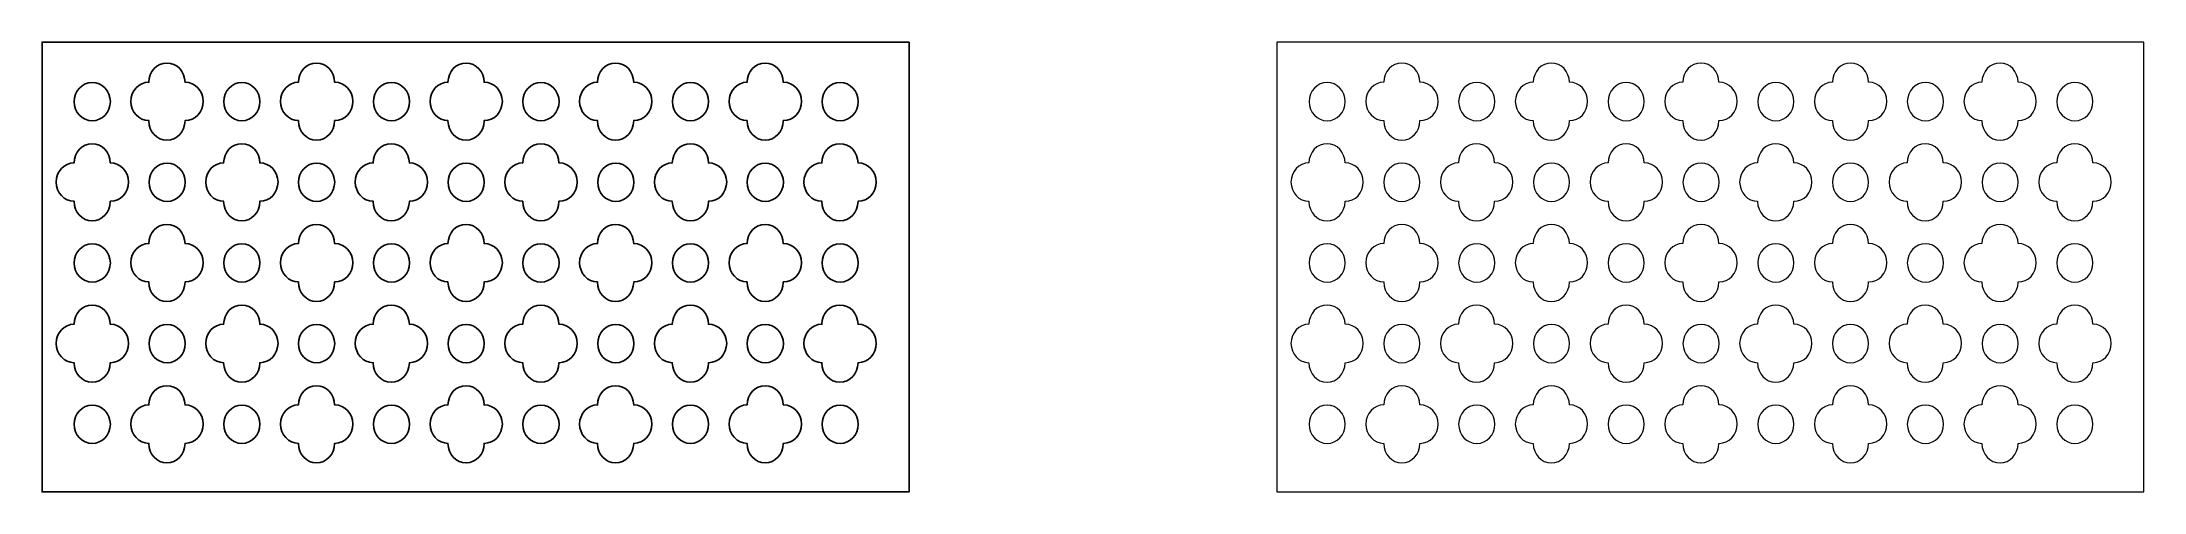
# Model space of a CAD drawing. Header units: centimetres. Extents: x -27.5 to -1.9, y -9.5 to -4.
import ezdxf

# ---------------------------------------------------------------- set-up
doc = ezdxf.new("R2010")
doc.units = ezdxf.units.CM
doc.header["$MEASUREMENT"] = 0
doc.layers.add('layer 1', color=7, linetype='Continuous')

msp = doc.modelspace()

# ---------------------------------------------------------------- linework, layer by layer
at = {"layer": 'layer 1', "color": 250}
for points, knots in [([(-16.91938, -4.01419), (-16.91938, -4.01419), (-16.91938, -9.5), (-16.91938, -9.5), (-16.91938, -9.5), (-20.44625, -9.5), (-23.97312, -9.5), (-27.5, -9.5), (-27.5, -9.5), (-27.5, -9.5), (-27.5, -4.01419), (-27.5, -4.01419), (-27.5, -4.01419), (-23.97312, -4.01419), (-20.44625, -4.01419), (-16.91938, -4.01419)], [0, 0, 0, 0, 0.2, 0.2, 0.2, 0.2, 0.4, 0.4, 0.4, 0.4, 0.6, 0.6, 0.6, 0.6, 1, 1, 1, 1]), ([(-25.97583, -4.26951), (-25.85451, -4.26951), (-25.75558, -4.37466), (-25.75542, -4.50369), (-25.75542, -4.50369), (-25.7547, -4.50368), (-25.75399, -4.50366), (-25.75327, -4.50366), (-25.75327, -4.50366), (-25.63186, -4.50366), (-25.53286, -4.60897), (-25.53286, -4.73814), (-25.53286, -4.73814), (-25.53286, -4.86722), (-25.63186, -4.97253), (-25.75327, -4.97253), (-25.75327, -4.97253), (-25.754, -4.97253), (-25.75473, -4.97251), (-25.75547, -4.97251), (-25.75547, -4.97251), (-25.75544, -4.97383), (-25.75542, -4.97516), (-25.75542, -4.97649), (-25.75542, -4.97649), (-25.75542, -5.10557), (-25.85442, -5.21088), (-25.97583, -5.21088), (-25.97583, -5.21088), (-26.09728, -5.21088), (-26.19628, -5.10557), (-26.19628, -4.97649), (-26.19628, -4.97649), (-26.19628, -4.97516), (-26.19625, -4.97384), (-26.19623, -4.97252), (-26.19623, -4.97252), (-26.3171, -4.97179), (-26.41542, -4.86678), (-26.41542, -4.73814), (-26.41542, -4.73814), (-26.41542, -4.60944), (-26.31712, -4.50443), (-26.19627, -4.50368), (-26.19627, -4.50368), (-26.19611, -4.37465), (-26.09718, -4.26951), (-25.97583, -4.26951)], [0, 0, 0, 0, 0.07692308, 0.07692308, 0.07692308, 0.07692308, 0.15384615, 0.15384615, 0.15384615, 0.15384615, 0.23076923, 0.23076923, 0.23076923, 0.23076923, 0.30769231, 0.30769231, 0.30769231, 0.30769231, 0.38461538, 0.38461538, 0.38461538, 0.38461538, 0.46153846, 0.46153846, 0.46153846, 0.46153846, 0.53846154, 0.53846154, 0.53846154, 0.53846154, 0.61538462, 0.61538462, 0.61538462, 0.61538462, 0.69230769, 0.69230769, 0.69230769, 0.69230769, 0.76923077, 0.76923077, 0.76923077, 0.76923077, 0.84615385, 0.84615385, 0.84615385, 0.84615385, 1, 1, 1, 1]), ([(-24.15084, -4.26951), (-24.02953, -4.26951), (-23.93059, -4.37466), (-23.93043, -4.50369), (-23.93043, -4.50369), (-23.92971, -4.50368), (-23.929, -4.50366), (-23.92828, -4.50366), (-23.92828, -4.50366), (-23.80687, -4.50366), (-23.70787, -4.60897), (-23.70787, -4.73814), (-23.70787, -4.73814), (-23.70787, -4.86722), (-23.80687, -4.97253), (-23.92828, -4.97253), (-23.92828, -4.97253), (-23.92901, -4.97253), (-23.92974, -4.97251), (-23.93048, -4.97251), (-23.93048, -4.97251), (-23.93046, -4.97383), (-23.93043, -4.97516), (-23.93043, -4.97649), (-23.93043, -4.97649), (-23.93043, -5.10557), (-24.02943, -5.21088), (-24.15084, -5.21088), (-24.15084, -5.21088), (-24.27229, -5.21088), (-24.37129, -5.10557), (-24.37129, -4.97649), (-24.37129, -4.97649), (-24.37129, -4.97516), (-24.37126, -4.97384), (-24.37124, -4.97252), (-24.37124, -4.97252), (-24.49211, -4.97179), (-24.59043, -4.86678), (-24.59043, -4.73814), (-24.59043, -4.73814), (-24.59043, -4.60944), (-24.49214, -4.50443), (-24.37129, -4.50368), (-24.37129, -4.50368), (-24.37112, -4.37465), (-24.27219, -4.26951), (-24.15084, -4.26951)], [0, 0, 0, 0, 0.07692308, 0.07692308, 0.07692308, 0.07692308, 0.15384615, 0.15384615, 0.15384615, 0.15384615, 0.23076923, 0.23076923, 0.23076923, 0.23076923, 0.30769231, 0.30769231, 0.30769231, 0.30769231, 0.38461538, 0.38461538, 0.38461538, 0.38461538, 0.46153846, 0.46153846, 0.46153846, 0.46153846, 0.53846154, 0.53846154, 0.53846154, 0.53846154, 0.61538462, 0.61538462, 0.61538462, 0.61538462, 0.69230769, 0.69230769, 0.69230769, 0.69230769, 0.76923077, 0.76923077, 0.76923077, 0.76923077, 0.84615385, 0.84615385, 0.84615385, 0.84615385, 1, 1, 1, 1]), ([(-22.32416, -4.26954), (-22.32405, -4.26954), (-22.32394, -4.26954), (-22.32383, -4.26954), (-22.32383, -4.26954), (-22.32382, -4.26954), (-22.32382, -4.26954), (-22.32382, -4.26954), (-22.32382, -4.26954), (-22.32379, -4.26954), (-22.32377, -4.26954), (-22.32375, -4.26954), (-22.32375, -4.26954), (-22.2034, -4.27075), (-22.1056, -4.3754), (-22.10544, -4.50369), (-22.10544, -4.50369), (-22.10472, -4.50368), (-22.10401, -4.50366), (-22.10329, -4.50366), (-22.10329, -4.50366), (-21.98188, -4.50366), (-21.88288, -4.60897), (-21.88288, -4.73814), (-21.88288, -4.73814), (-21.88288, -4.86722), (-21.98188, -4.97253), (-22.10329, -4.97253), (-22.10329, -4.97253), (-22.10403, -4.97253), (-22.10475, -4.97251), (-22.10549, -4.97251), (-22.10549, -4.97251), (-22.10547, -4.97383), (-22.10544, -4.97516), (-22.10544, -4.97649), (-22.10544, -4.97649), (-22.10544, -5.10485), (-22.20334, -5.20968), (-22.32381, -5.21085), (-22.32381, -5.21085), (-22.32383, -5.21085), (-22.32384, -5.21085), (-22.32386, -5.21085), (-22.32386, -5.21085), (-22.32387, -5.21085), (-22.32388, -5.21085), (-22.32389, -5.21085), (-22.32389, -5.21085), (-22.32398, -5.21086), (-22.32407, -5.21086), (-22.32416, -5.21086), (-22.32416, -5.21086), (-22.32473, -5.21086), (-22.32529, -5.21088), (-22.32585, -5.21088), (-22.32585, -5.21088), (-22.4473, -5.21088), (-22.5463, -5.10557), (-22.5463, -4.97649), (-22.5463, -4.97649), (-22.5463, -4.97516), (-22.54627, -4.97384), (-22.54625, -4.97252), (-22.54625, -4.97252), (-22.66712, -4.97179), (-22.76544, -4.86678), (-22.76544, -4.73814), (-22.76544, -4.73814), (-22.76544, -4.60944), (-22.66715, -4.50443), (-22.5463, -4.50368), (-22.5463, -4.50368), (-22.54613, -4.37465), (-22.4472, -4.26951), (-22.32585, -4.26951), (-22.32585, -4.26951), (-22.32529, -4.26951), (-22.32473, -4.26953), (-22.32416, -4.26954)], [0, 0, 0, 0, 0.04761905, 0.04761905, 0.04761905, 0.04761905, 0.0952381, 0.0952381, 0.0952381, 0.0952381, 0.14285714, 0.14285714, 0.14285714, 0.14285714, 0.19047619, 0.19047619, 0.19047619, 0.19047619, 0.23809524, 0.23809524, 0.23809524, 0.23809524, 0.28571429, 0.28571429, 0.28571429, 0.28571429, 0.33333333, 0.33333333, 0.33333333, 0.33333333, 0.38095238, 0.38095238, 0.38095238, 0.38095238, 0.42857143, 0.42857143, 0.42857143, 0.42857143, 0.47619048, 0.47619048, 0.47619048, 0.47619048, 0.52380952, 0.52380952, 0.52380952, 0.52380952, 0.57142857, 0.57142857, 0.57142857, 0.57142857, 0.61904762, 0.61904762, 0.61904762, 0.61904762, 0.66666667, 0.66666667, 0.66666667, 0.66666667, 0.71428571, 0.71428571, 0.71428571, 0.71428571, 0.76190476, 0.76190476, 0.76190476, 0.76190476, 0.80952381, 0.80952381, 0.80952381, 0.80952381, 0.85714286, 0.85714286, 0.85714286, 0.85714286, 0.9047619, 0.9047619, 0.9047619, 0.9047619, 1, 1, 1, 1]), ([(-20.50086, -4.26951), (-20.37955, -4.26951), (-20.28061, -4.37466), (-20.28045, -4.50369), (-20.28045, -4.50369), (-20.27974, -4.50368), (-20.27902, -4.50366), (-20.2783, -4.50366), (-20.2783, -4.50366), (-20.15689, -4.50366), (-20.05789, -4.60897), (-20.05789, -4.73814), (-20.05789, -4.73814), (-20.05789, -4.86722), (-20.15689, -4.97253), (-20.2783, -4.97253), (-20.2783, -4.97253), (-20.27904, -4.97253), (-20.27976, -4.97251), (-20.2805, -4.97251), (-20.2805, -4.97251), (-20.28048, -4.97383), (-20.28045, -4.97516), (-20.28045, -4.97649), (-20.28045, -4.97649), (-20.28045, -5.10557), (-20.37945, -5.21088), (-20.50086, -5.21088), (-20.50086, -5.21088), (-20.62231, -5.21088), (-20.72131, -5.10557), (-20.72131, -4.97649), (-20.72131, -4.97649), (-20.72131, -4.97516), (-20.72128, -4.97384), (-20.72126, -4.97252), (-20.72126, -4.97252), (-20.84214, -4.97179), (-20.94045, -4.86678), (-20.94045, -4.73814), (-20.94045, -4.73814), (-20.94045, -4.60944), (-20.84216, -4.50443), (-20.72131, -4.50368), (-20.72131, -4.50368), (-20.72114, -4.37465), (-20.62221, -4.26951), (-20.50086, -4.26951)], [0, 0, 0, 0, 0.07692308, 0.07692308, 0.07692308, 0.07692308, 0.15384615, 0.15384615, 0.15384615, 0.15384615, 0.23076923, 0.23076923, 0.23076923, 0.23076923, 0.30769231, 0.30769231, 0.30769231, 0.30769231, 0.38461538, 0.38461538, 0.38461538, 0.38461538, 0.46153846, 0.46153846, 0.46153846, 0.46153846, 0.53846154, 0.53846154, 0.53846154, 0.53846154, 0.61538462, 0.61538462, 0.61538462, 0.61538462, 0.69230769, 0.69230769, 0.69230769, 0.69230769, 0.76923077, 0.76923077, 0.76923077, 0.76923077, 0.84615385, 0.84615385, 0.84615385, 0.84615385, 1, 1, 1, 1]), ([(-18.67587, -4.26951), (-18.55456, -4.26951), (-18.45562, -4.37466), (-18.45546, -4.50369), (-18.45546, -4.50369), (-18.45475, -4.50368), (-18.45403, -4.50366), (-18.45331, -4.50366), (-18.45331, -4.50366), (-18.3319, -4.50366), (-18.2329, -4.60897), (-18.2329, -4.73814), (-18.2329, -4.73814), (-18.2329, -4.86722), (-18.3319, -4.97253), (-18.45331, -4.97253), (-18.45331, -4.97253), (-18.45404, -4.97253), (-18.45478, -4.97251), (-18.45551, -4.97251), (-18.45551, -4.97251), (-18.45549, -4.97383), (-18.45546, -4.97516), (-18.45546, -4.97649), (-18.45546, -4.97649), (-18.45546, -5.10557), (-18.55446, -5.21088), (-18.67587, -5.21088), (-18.67587, -5.21088), (-18.79732, -5.21088), (-18.89632, -5.10557), (-18.89632, -4.97649), (-18.89632, -4.97649), (-18.89632, -4.97516), (-18.89629, -4.97384), (-18.89627, -4.97252), (-18.89627, -4.97252), (-19.01714, -4.97179), (-19.11546, -4.86678), (-19.11546, -4.73814), (-19.11546, -4.73814), (-19.11546, -4.60944), (-19.01717, -4.50443), (-18.89632, -4.50368), (-18.89632, -4.50368), (-18.89615, -4.37465), (-18.79722, -4.26951), (-18.67587, -4.26951)], [0, 0, 0, 0, 0.07692308, 0.07692308, 0.07692308, 0.07692308, 0.15384615, 0.15384615, 0.15384615, 0.15384615, 0.23076923, 0.23076923, 0.23076923, 0.23076923, 0.30769231, 0.30769231, 0.30769231, 0.30769231, 0.38461538, 0.38461538, 0.38461538, 0.38461538, 0.46153846, 0.46153846, 0.46153846, 0.46153846, 0.53846154, 0.53846154, 0.53846154, 0.53846154, 0.61538462, 0.61538462, 0.61538462, 0.61538462, 0.69230769, 0.69230769, 0.69230769, 0.69230769, 0.76923077, 0.76923077, 0.76923077, 0.76923077, 0.84615385, 0.84615385, 0.84615385, 0.84615385, 1, 1, 1, 1]), ([(-26.88661, -4.50576), (-26.76521, -4.50576), (-26.66621, -4.61107), (-26.66621, -4.74024), (-26.66621, -4.74024), (-26.66621, -4.86932), (-26.76521, -4.97463), (-26.88661, -4.97463), (-26.88661, -4.97463), (-27.00806, -4.97463), (-27.10707, -4.86932), (-27.10707, -4.74024), (-27.10707, -4.74024), (-27.10707, -4.61107), (-27.00806, -4.50576), (-26.88661, -4.50576)], [0, 0, 0, 0, 0.2, 0.2, 0.2, 0.2, 0.4, 0.4, 0.4, 0.4, 0.6, 0.6, 0.6, 0.6, 1, 1, 1, 1]), ([(-25.06162, -4.50576), (-24.94022, -4.50576), (-24.84122, -4.61107), (-24.84122, -4.74024), (-24.84122, -4.74024), (-24.84122, -4.86932), (-24.94022, -4.97463), (-25.06162, -4.97463), (-25.06162, -4.97463), (-25.18308, -4.97463), (-25.28208, -4.86932), (-25.28208, -4.74024), (-25.28208, -4.74024), (-25.28208, -4.61107), (-25.18308, -4.50576), (-25.06162, -4.50576)], [0, 0, 0, 0, 0.2, 0.2, 0.2, 0.2, 0.4, 0.4, 0.4, 0.4, 0.6, 0.6, 0.6, 0.6, 1, 1, 1, 1]), ([(-23.23663, -4.50576), (-23.11523, -4.50576), (-23.01622, -4.61107), (-23.01622, -4.74024), (-23.01622, -4.74024), (-23.01622, -4.86932), (-23.11523, -4.97463), (-23.23663, -4.97463), (-23.23663, -4.97463), (-23.35808, -4.97463), (-23.45709, -4.86932), (-23.45709, -4.74024), (-23.45709, -4.74024), (-23.45709, -4.61107), (-23.35808, -4.50576), (-23.23663, -4.50576)], [0, 0, 0, 0, 0.2, 0.2, 0.2, 0.2, 0.4, 0.4, 0.4, 0.4, 0.6, 0.6, 0.6, 0.6, 1, 1, 1, 1]), ([(-21.41164, -4.50576), (-21.29023, -4.50576), (-21.19124, -4.61107), (-21.19124, -4.74024), (-21.19124, -4.74024), (-21.19124, -4.86932), (-21.29023, -4.97463), (-21.41164, -4.97463), (-21.41164, -4.97463), (-21.5331, -4.97463), (-21.63209, -4.86932), (-21.63209, -4.74024), (-21.63209, -4.74024), (-21.63209, -4.61107), (-21.5331, -4.50576), (-21.41164, -4.50576)], [0, 0, 0, 0, 0.2, 0.2, 0.2, 0.2, 0.4, 0.4, 0.4, 0.4, 0.6, 0.6, 0.6, 0.6, 1, 1, 1, 1]), ([(-19.58665, -4.50576), (-19.46524, -4.50576), (-19.36624, -4.61107), (-19.36624, -4.74024), (-19.36624, -4.74024), (-19.36624, -4.86932), (-19.46524, -4.97463), (-19.58665, -4.97463), (-19.58665, -4.97463), (-19.7081, -4.97463), (-19.8071, -4.86932), (-19.8071, -4.74024), (-19.8071, -4.74024), (-19.8071, -4.61107), (-19.7081, -4.50576), (-19.58665, -4.50576)], [0, 0, 0, 0, 0.2, 0.2, 0.2, 0.2, 0.4, 0.4, 0.4, 0.4, 0.6, 0.6, 0.6, 0.6, 1, 1, 1, 1]), ([(-17.76166, -4.50576), (-17.64025, -4.50576), (-17.54125, -4.61107), (-17.54125, -4.74024), (-17.54125, -4.74024), (-17.54125, -4.86932), (-17.64025, -4.97463), (-17.76166, -4.97463), (-17.76166, -4.97463), (-17.88311, -4.97463), (-17.98211, -4.86932), (-17.98211, -4.74024), (-17.98211, -4.74024), (-17.98211, -4.61107), (-17.88311, -4.50576), (-17.76166, -4.50576)], [0, 0, 0, 0, 0.2, 0.2, 0.2, 0.2, 0.4, 0.4, 0.4, 0.4, 0.6, 0.6, 0.6, 0.6, 1, 1, 1, 1]), ([(-26.88832, -5.25324), (-26.76701, -5.25324), (-26.66807, -5.35839), (-26.66792, -5.48742), (-26.66792, -5.48742), (-26.6672, -5.48741), (-26.66648, -5.48739), (-26.66576, -5.48739), (-26.66576, -5.48739), (-26.54435, -5.48739), (-26.44535, -5.5927), (-26.44535, -5.72187), (-26.44535, -5.72187), (-26.44535, -5.85095), (-26.54435, -5.95626), (-26.66576, -5.95626), (-26.66576, -5.95626), (-26.6665, -5.95626), (-26.66723, -5.95624), (-26.66796, -5.95623), (-26.66796, -5.95623), (-26.66794, -5.95756), (-26.66791, -5.95889), (-26.66791, -5.96022), (-26.66791, -5.96022), (-26.66791, -6.0893), (-26.76691, -6.19461), (-26.88832, -6.19461), (-26.88832, -6.19461), (-27.00977, -6.19461), (-27.10877, -6.0893), (-27.10877, -5.96022), (-27.10877, -5.96022), (-27.10877, -5.95889), (-27.10875, -5.95757), (-27.10872, -5.95625), (-27.10872, -5.95625), (-27.2296, -5.95552), (-27.32791, -5.85051), (-27.32791, -5.72187), (-27.32791, -5.72187), (-27.32791, -5.59316), (-27.22962, -5.48816), (-27.10877, -5.48741), (-27.10877, -5.48741), (-27.1086, -5.35838), (-27.00967, -5.25324), (-26.88832, -5.25324)], [0, 0, 0, 0, 0.07692308, 0.07692308, 0.07692308, 0.07692308, 0.15384615, 0.15384615, 0.15384615, 0.15384615, 0.23076923, 0.23076923, 0.23076923, 0.23076923, 0.30769231, 0.30769231, 0.30769231, 0.30769231, 0.38461538, 0.38461538, 0.38461538, 0.38461538, 0.46153846, 0.46153846, 0.46153846, 0.46153846, 0.53846154, 0.53846154, 0.53846154, 0.53846154, 0.61538462, 0.61538462, 0.61538462, 0.61538462, 0.69230769, 0.69230769, 0.69230769, 0.69230769, 0.76923077, 0.76923077, 0.76923077, 0.76923077, 0.84615385, 0.84615385, 0.84615385, 0.84615385, 1, 1, 1, 1]), ([(-25.06333, -5.25324), (-24.94202, -5.25324), (-24.84309, -5.35839), (-24.84293, -5.48742), (-24.84293, -5.48742), (-24.84221, -5.48741), (-24.84149, -5.48739), (-24.84077, -5.48739), (-24.84077, -5.48739), (-24.71937, -5.48739), (-24.62036, -5.5927), (-24.62036, -5.72187), (-24.62036, -5.72187), (-24.62036, -5.85095), (-24.71937, -5.95626), (-24.84077, -5.95626), (-24.84077, -5.95626), (-24.84151, -5.95626), (-24.84224, -5.95624), (-24.84297, -5.95623), (-24.84297, -5.95623), (-24.84295, -5.95756), (-24.84292, -5.95889), (-24.84292, -5.96022), (-24.84292, -5.96022), (-24.84292, -6.0893), (-24.94192, -6.19461), (-25.06333, -6.19461), (-25.06333, -6.19461), (-25.18478, -6.19461), (-25.28378, -6.0893), (-25.28378, -5.96022), (-25.28378, -5.96022), (-25.28378, -5.95889), (-25.28375, -5.95757), (-25.28374, -5.95625), (-25.28374, -5.95625), (-25.40461, -5.95552), (-25.50292, -5.85051), (-25.50292, -5.72187), (-25.50292, -5.72187), (-25.50292, -5.59316), (-25.40463, -5.48816), (-25.28378, -5.48741), (-25.28378, -5.48741), (-25.28361, -5.35838), (-25.18468, -5.25324), (-25.06333, -5.25324)], [0, 0, 0, 0, 0.07692308, 0.07692308, 0.07692308, 0.07692308, 0.15384615, 0.15384615, 0.15384615, 0.15384615, 0.23076923, 0.23076923, 0.23076923, 0.23076923, 0.30769231, 0.30769231, 0.30769231, 0.30769231, 0.38461538, 0.38461538, 0.38461538, 0.38461538, 0.46153846, 0.46153846, 0.46153846, 0.46153846, 0.53846154, 0.53846154, 0.53846154, 0.53846154, 0.61538462, 0.61538462, 0.61538462, 0.61538462, 0.69230769, 0.69230769, 0.69230769, 0.69230769, 0.76923077, 0.76923077, 0.76923077, 0.76923077, 0.84615385, 0.84615385, 0.84615385, 0.84615385, 1, 1, 1, 1]), ([(-23.23834, -5.25324), (-23.11703, -5.25324), (-23.01809, -5.35839), (-23.01794, -5.48742), (-23.01794, -5.48742), (-23.01722, -5.48741), (-23.0165, -5.48739), (-23.01579, -5.48739), (-23.01579, -5.48739), (-22.89438, -5.48739), (-22.79538, -5.5927), (-22.79538, -5.72187), (-22.79538, -5.72187), (-22.79538, -5.85095), (-22.89438, -5.95626), (-23.01579, -5.95626), (-23.01579, -5.95626), (-23.01652, -5.95626), (-23.01725, -5.95624), (-23.01798, -5.95623), (-23.01798, -5.95623), (-23.01796, -5.95756), (-23.01793, -5.95889), (-23.01793, -5.96022), (-23.01793, -5.96022), (-23.01793, -6.0893), (-23.11694, -6.19461), (-23.23834, -6.19461), (-23.23834, -6.19461), (-23.35979, -6.19461), (-23.4588, -6.0893), (-23.4588, -5.96022), (-23.4588, -5.96022), (-23.4588, -5.95889), (-23.45877, -5.95757), (-23.45875, -5.95625), (-23.45875, -5.95625), (-23.57962, -5.95552), (-23.67793, -5.85051), (-23.67793, -5.72187), (-23.67793, -5.72187), (-23.67793, -5.59316), (-23.57964, -5.48816), (-23.45879, -5.48741), (-23.45879, -5.48741), (-23.45862, -5.35838), (-23.35969, -5.25324), (-23.23834, -5.25324)], [0, 0, 0, 0, 0.07692308, 0.07692308, 0.07692308, 0.07692308, 0.15384615, 0.15384615, 0.15384615, 0.15384615, 0.23076923, 0.23076923, 0.23076923, 0.23076923, 0.30769231, 0.30769231, 0.30769231, 0.30769231, 0.38461538, 0.38461538, 0.38461538, 0.38461538, 0.46153846, 0.46153846, 0.46153846, 0.46153846, 0.53846154, 0.53846154, 0.53846154, 0.53846154, 0.61538462, 0.61538462, 0.61538462, 0.61538462, 0.69230769, 0.69230769, 0.69230769, 0.69230769, 0.76923077, 0.76923077, 0.76923077, 0.76923077, 0.84615385, 0.84615385, 0.84615385, 0.84615385, 1, 1, 1, 1]), ([(-21.41335, -5.25324), (-21.29204, -5.25324), (-21.1931, -5.35839), (-21.19295, -5.48742), (-21.19295, -5.48742), (-21.19223, -5.48741), (-21.19151, -5.48739), (-21.19079, -5.48739), (-21.19079, -5.48739), (-21.06939, -5.48739), (-20.97039, -5.5927), (-20.97039, -5.72187), (-20.97039, -5.72187), (-20.97039, -5.85095), (-21.06939, -5.95626), (-21.19079, -5.95626), (-21.19079, -5.95626), (-21.19153, -5.95626), (-21.19226, -5.95624), (-21.19299, -5.95623), (-21.19299, -5.95623), (-21.19297, -5.95756), (-21.19295, -5.95889), (-21.19295, -5.96022), (-21.19295, -5.96022), (-21.19295, -6.0893), (-21.29194, -6.19461), (-21.41335, -6.19461), (-21.41335, -6.19461), (-21.53481, -6.19461), (-21.6338, -6.0893), (-21.6338, -5.96022), (-21.6338, -5.96022), (-21.6338, -5.95889), (-21.63378, -5.95757), (-21.63376, -5.95625), (-21.63376, -5.95625), (-21.75463, -5.95552), (-21.85295, -5.85051), (-21.85295, -5.72187), (-21.85295, -5.72187), (-21.85295, -5.59316), (-21.75465, -5.48816), (-21.6338, -5.48741), (-21.6338, -5.48741), (-21.63364, -5.35838), (-21.5347, -5.25324), (-21.41335, -5.25324)], [0, 0, 0, 0, 0.07692308, 0.07692308, 0.07692308, 0.07692308, 0.15384615, 0.15384615, 0.15384615, 0.15384615, 0.23076923, 0.23076923, 0.23076923, 0.23076923, 0.30769231, 0.30769231, 0.30769231, 0.30769231, 0.38461538, 0.38461538, 0.38461538, 0.38461538, 0.46153846, 0.46153846, 0.46153846, 0.46153846, 0.53846154, 0.53846154, 0.53846154, 0.53846154, 0.61538462, 0.61538462, 0.61538462, 0.61538462, 0.69230769, 0.69230769, 0.69230769, 0.69230769, 0.76923077, 0.76923077, 0.76923077, 0.76923077, 0.84615385, 0.84615385, 0.84615385, 0.84615385, 1, 1, 1, 1]), ([(-19.58836, -5.25324), (-19.46705, -5.25324), (-19.36812, -5.35839), (-19.36796, -5.48742), (-19.36796, -5.48742), (-19.36724, -5.48741), (-19.36652, -5.48739), (-19.3658, -5.48739), (-19.3658, -5.48739), (-19.2444, -5.48739), (-19.1454, -5.5927), (-19.1454, -5.72187), (-19.1454, -5.72187), (-19.1454, -5.85095), (-19.2444, -5.95626), (-19.3658, -5.95626), (-19.3658, -5.95626), (-19.36654, -5.95626), (-19.36727, -5.95624), (-19.368, -5.95623), (-19.368, -5.95623), (-19.36798, -5.95756), (-19.36795, -5.95889), (-19.36795, -5.96022), (-19.36795, -5.96022), (-19.36795, -6.0893), (-19.46696, -6.19461), (-19.58836, -6.19461), (-19.58836, -6.19461), (-19.70981, -6.19461), (-19.80882, -6.0893), (-19.80882, -5.96022), (-19.80882, -5.96022), (-19.80882, -5.95889), (-19.80879, -5.95757), (-19.80876, -5.95625), (-19.80876, -5.95625), (-19.92964, -5.95552), (-20.02796, -5.85051), (-20.02796, -5.72187), (-20.02796, -5.72187), (-20.02796, -5.59316), (-19.92966, -5.48816), (-19.80881, -5.48741), (-19.80881, -5.48741), (-19.80865, -5.35838), (-19.70971, -5.25324), (-19.58836, -5.25324)], [0, 0, 0, 0, 0.07692308, 0.07692308, 0.07692308, 0.07692308, 0.15384615, 0.15384615, 0.15384615, 0.15384615, 0.23076923, 0.23076923, 0.23076923, 0.23076923, 0.30769231, 0.30769231, 0.30769231, 0.30769231, 0.38461538, 0.38461538, 0.38461538, 0.38461538, 0.46153846, 0.46153846, 0.46153846, 0.46153846, 0.53846154, 0.53846154, 0.53846154, 0.53846154, 0.61538462, 0.61538462, 0.61538462, 0.61538462, 0.69230769, 0.69230769, 0.69230769, 0.69230769, 0.76923077, 0.76923077, 0.76923077, 0.76923077, 0.84615385, 0.84615385, 0.84615385, 0.84615385, 1, 1, 1, 1]), ([(-17.76337, -5.25324), (-17.64206, -5.25324), (-17.54313, -5.35839), (-17.54297, -5.48742), (-17.54297, -5.48742), (-17.54225, -5.48741), (-17.54153, -5.48739), (-17.54081, -5.48739), (-17.54081, -5.48739), (-17.4194, -5.48739), (-17.32041, -5.5927), (-17.32041, -5.72187), (-17.32041, -5.72187), (-17.32041, -5.85095), (-17.4194, -5.95626), (-17.54081, -5.95626), (-17.54081, -5.95626), (-17.54155, -5.95626), (-17.54228, -5.95624), (-17.54301, -5.95623), (-17.54301, -5.95623), (-17.54299, -5.95756), (-17.54297, -5.95889), (-17.54297, -5.96022), (-17.54297, -5.96022), (-17.54297, -6.0893), (-17.64196, -6.19461), (-17.76337, -6.19461), (-17.76337, -6.19461), (-17.88483, -6.19461), (-17.98382, -6.0893), (-17.98382, -5.96022), (-17.98382, -5.96022), (-17.98382, -5.95889), (-17.9838, -5.95757), (-17.98378, -5.95625), (-17.98378, -5.95625), (-18.10465, -5.95552), (-18.20297, -5.85051), (-18.20297, -5.72187), (-18.20297, -5.72187), (-18.20297, -5.59316), (-18.10467, -5.48816), (-17.98382, -5.48741), (-17.98382, -5.48741), (-17.98366, -5.35838), (-17.88472, -5.25324), (-17.76337, -5.25324)], [0, 0, 0, 0, 0.07692308, 0.07692308, 0.07692308, 0.07692308, 0.15384615, 0.15384615, 0.15384615, 0.15384615, 0.23076923, 0.23076923, 0.23076923, 0.23076923, 0.30769231, 0.30769231, 0.30769231, 0.30769231, 0.38461538, 0.38461538, 0.38461538, 0.38461538, 0.46153846, 0.46153846, 0.46153846, 0.46153846, 0.53846154, 0.53846154, 0.53846154, 0.53846154, 0.61538462, 0.61538462, 0.61538462, 0.61538462, 0.69230769, 0.69230769, 0.69230769, 0.69230769, 0.76923077, 0.76923077, 0.76923077, 0.76923077, 0.84615385, 0.84615385, 0.84615385, 0.84615385, 1, 1, 1, 1]), ([(-25.97412, -5.48949), (-25.85271, -5.48949), (-25.75371, -5.5948), (-25.75371, -5.72397), (-25.75371, -5.72397), (-25.75371, -5.85305), (-25.85271, -5.95836), (-25.97412, -5.95836), (-25.97412, -5.95836), (-26.09557, -5.95836), (-26.19457, -5.85305), (-26.19457, -5.72397), (-26.19457, -5.72397), (-26.19457, -5.5948), (-26.09557, -5.48949), (-25.97412, -5.48949)], [0, 0, 0, 0, 0.2, 0.2, 0.2, 0.2, 0.4, 0.4, 0.4, 0.4, 0.6, 0.6, 0.6, 0.6, 1, 1, 1, 1]), ([(-24.14913, -5.48949), (-24.02772, -5.48949), (-23.92872, -5.5948), (-23.92872, -5.72397), (-23.92872, -5.72397), (-23.92872, -5.85305), (-24.02772, -5.95836), (-24.14913, -5.95836), (-24.14913, -5.95836), (-24.27058, -5.95836), (-24.36958, -5.85305), (-24.36958, -5.72397), (-24.36958, -5.72397), (-24.36958, -5.5948), (-24.27058, -5.48949), (-24.14913, -5.48949)], [0, 0, 0, 0, 0.2, 0.2, 0.2, 0.2, 0.4, 0.4, 0.4, 0.4, 0.6, 0.6, 0.6, 0.6, 1, 1, 1, 1]), ([(-22.32416, -5.48949), (-22.32415, -5.48949), (-22.32415, -5.48949), (-22.32414, -5.48949), (-22.32414, -5.48949), (-22.32406, -5.48949), (-22.32398, -5.48949), (-22.3239, -5.48949), (-22.3239, -5.48949), (-22.32389, -5.48949), (-22.32388, -5.48949), (-22.32387, -5.48949), (-22.32387, -5.48949), (-22.32386, -5.48949), (-22.32384, -5.48949), (-22.32383, -5.48949), (-22.32383, -5.48949), (-22.20256, -5.48967), (-22.10373, -5.59491), (-22.10373, -5.72397), (-22.10373, -5.72397), (-22.10373, -5.85295), (-22.20258, -5.9582), (-22.32387, -5.95836), (-22.32387, -5.95836), (-22.32387, -5.95836), (-22.32389, -5.95836), (-22.3239, -5.95836), (-22.3239, -5.95836), (-22.32391, -5.95836), (-22.32392, -5.95836), (-22.32393, -5.95836), (-22.32393, -5.95836), (-22.324, -5.95836), (-22.32407, -5.95836), (-22.32414, -5.95836), (-22.32414, -5.95836), (-22.32415, -5.95836), (-22.32415, -5.95836), (-22.32416, -5.95836), (-22.32416, -5.95836), (-22.4456, -5.95835), (-22.54459, -5.85305), (-22.54459, -5.72397), (-22.54459, -5.72397), (-22.54459, -5.59481), (-22.4456, -5.4895), (-22.32416, -5.48949)], [0, 0, 0, 0, 0.07692308, 0.07692308, 0.07692308, 0.07692308, 0.15384615, 0.15384615, 0.15384615, 0.15384615, 0.23076923, 0.23076923, 0.23076923, 0.23076923, 0.30769231, 0.30769231, 0.30769231, 0.30769231, 0.38461538, 0.38461538, 0.38461538, 0.38461538, 0.46153846, 0.46153846, 0.46153846, 0.46153846, 0.53846154, 0.53846154, 0.53846154, 0.53846154, 0.61538462, 0.61538462, 0.61538462, 0.61538462, 0.69230769, 0.69230769, 0.69230769, 0.69230769, 0.76923077, 0.76923077, 0.76923077, 0.76923077, 0.84615385, 0.84615385, 0.84615385, 0.84615385, 1, 1, 1, 1]), ([(-20.49915, -5.48949), (-20.37774, -5.48949), (-20.27874, -5.5948), (-20.27874, -5.72397), (-20.27874, -5.72397), (-20.27874, -5.85305), (-20.37774, -5.95836), (-20.49915, -5.95836), (-20.49915, -5.95836), (-20.6206, -5.95836), (-20.7196, -5.85305), (-20.7196, -5.72397), (-20.7196, -5.72397), (-20.7196, -5.5948), (-20.6206, -5.48949), (-20.49915, -5.48949)], [0, 0, 0, 0, 0.2, 0.2, 0.2, 0.2, 0.4, 0.4, 0.4, 0.4, 0.6, 0.6, 0.6, 0.6, 1, 1, 1, 1]), ([(-18.67416, -5.48949), (-18.55275, -5.48949), (-18.45375, -5.5948), (-18.45375, -5.72397), (-18.45375, -5.72397), (-18.45375, -5.85305), (-18.55275, -5.95836), (-18.67416, -5.95836), (-18.67416, -5.95836), (-18.79561, -5.95836), (-18.89461, -5.85305), (-18.89461, -5.72397), (-18.89461, -5.72397), (-18.89461, -5.5948), (-18.79561, -5.48949), (-18.67416, -5.48949)], [0, 0, 0, 0, 0.2, 0.2, 0.2, 0.2, 0.4, 0.4, 0.4, 0.4, 0.6, 0.6, 0.6, 0.6, 1, 1, 1, 1]), ([(-25.97583, -6.23697), (-25.85451, -6.23697), (-25.75558, -6.34212), (-25.75542, -6.47115), (-25.75542, -6.47115), (-25.7547, -6.47114), (-25.75399, -6.47112), (-25.75327, -6.47112), (-25.75327, -6.47112), (-25.63186, -6.47112), (-25.53286, -6.57643), (-25.53286, -6.7056), (-25.53286, -6.7056), (-25.53286, -6.83468), (-25.63186, -6.93999), (-25.75327, -6.93999), (-25.75327, -6.93999), (-25.754, -6.93999), (-25.75473, -6.93997), (-25.75547, -6.93996), (-25.75547, -6.93996), (-25.75544, -6.94129), (-25.75542, -6.94261), (-25.75542, -6.94395), (-25.75542, -6.94395), (-25.75542, -7.07303), (-25.85442, -7.17834), (-25.97583, -7.17834), (-25.97583, -7.17834), (-26.09728, -7.17834), (-26.19628, -7.07303), (-26.19628, -6.94395), (-26.19628, -6.94395), (-26.19628, -6.94262), (-26.19625, -6.9413), (-26.19623, -6.93997), (-26.19623, -6.93997), (-26.3171, -6.93924), (-26.41542, -6.83423), (-26.41542, -6.7056), (-26.41542, -6.7056), (-26.41542, -6.57689), (-26.31712, -6.47189), (-26.19627, -6.47114), (-26.19627, -6.47114), (-26.19611, -6.34211), (-26.09718, -6.23697), (-25.97583, -6.23697)], [0, 0, 0, 0, 0.07692308, 0.07692308, 0.07692308, 0.07692308, 0.15384615, 0.15384615, 0.15384615, 0.15384615, 0.23076923, 0.23076923, 0.23076923, 0.23076923, 0.30769231, 0.30769231, 0.30769231, 0.30769231, 0.38461538, 0.38461538, 0.38461538, 0.38461538, 0.46153846, 0.46153846, 0.46153846, 0.46153846, 0.53846154, 0.53846154, 0.53846154, 0.53846154, 0.61538462, 0.61538462, 0.61538462, 0.61538462, 0.69230769, 0.69230769, 0.69230769, 0.69230769, 0.76923077, 0.76923077, 0.76923077, 0.76923077, 0.84615385, 0.84615385, 0.84615385, 0.84615385, 1, 1, 1, 1]), ([(-24.15084, -6.23697), (-24.02953, -6.23697), (-23.93059, -6.34212), (-23.93043, -6.47115), (-23.93043, -6.47115), (-23.92971, -6.47114), (-23.929, -6.47112), (-23.92828, -6.47112), (-23.92828, -6.47112), (-23.80687, -6.47112), (-23.70787, -6.57643), (-23.70787, -6.7056), (-23.70787, -6.7056), (-23.70787, -6.83468), (-23.80687, -6.93999), (-23.92828, -6.93999), (-23.92828, -6.93999), (-23.92901, -6.93999), (-23.92974, -6.93997), (-23.93048, -6.93996), (-23.93048, -6.93996), (-23.93046, -6.94129), (-23.93043, -6.94261), (-23.93043, -6.94395), (-23.93043, -6.94395), (-23.93043, -7.07303), (-24.02943, -7.17834), (-24.15084, -7.17834), (-24.15084, -7.17834), (-24.27229, -7.17834), (-24.37129, -7.07303), (-24.37129, -6.94395), (-24.37129, -6.94395), (-24.37129, -6.94262), (-24.37126, -6.9413), (-24.37124, -6.93997), (-24.37124, -6.93997), (-24.49211, -6.93924), (-24.59043, -6.83423), (-24.59043, -6.7056), (-24.59043, -6.7056), (-24.59043, -6.57689), (-24.49214, -6.47189), (-24.37129, -6.47114), (-24.37129, -6.47114), (-24.37112, -6.34211), (-24.27219, -6.23697), (-24.15084, -6.23697)], [0, 0, 0, 0, 0.07692308, 0.07692308, 0.07692308, 0.07692308, 0.15384615, 0.15384615, 0.15384615, 0.15384615, 0.23076923, 0.23076923, 0.23076923, 0.23076923, 0.30769231, 0.30769231, 0.30769231, 0.30769231, 0.38461538, 0.38461538, 0.38461538, 0.38461538, 0.46153846, 0.46153846, 0.46153846, 0.46153846, 0.53846154, 0.53846154, 0.53846154, 0.53846154, 0.61538462, 0.61538462, 0.61538462, 0.61538462, 0.69230769, 0.69230769, 0.69230769, 0.69230769, 0.76923077, 0.76923077, 0.76923077, 0.76923077, 0.84615385, 0.84615385, 0.84615385, 0.84615385, 1, 1, 1, 1]), ([(-22.32416, -6.23699), (-22.32409, -6.23699), (-22.32402, -6.237), (-22.32395, -6.237), (-22.32395, -6.237), (-22.32394, -6.237), (-22.32392, -6.237), (-22.32391, -6.237), (-22.32391, -6.237), (-22.3239, -6.237), (-22.32389, -6.237), (-22.32388, -6.237), (-22.32388, -6.237), (-22.20347, -6.23813), (-22.1056, -6.34281), (-22.10544, -6.47115), (-22.10544, -6.47115), (-22.10472, -6.47114), (-22.10401, -6.47112), (-22.10329, -6.47112), (-22.10329, -6.47112), (-21.98188, -6.47112), (-21.88288, -6.57643), (-21.88288, -6.7056), (-21.88288, -6.7056), (-21.88288, -6.83468), (-21.98188, -6.93999), (-22.10329, -6.93999), (-22.10329, -6.93999), (-22.10403, -6.93999), (-22.10475, -6.93997), (-22.10549, -6.93996), (-22.10549, -6.93996), (-22.10547, -6.94129), (-22.10544, -6.94261), (-22.10544, -6.94395), (-22.10544, -6.94395), (-22.10544, -7.07235), (-22.20341, -7.17722), (-22.32395, -7.17831), (-22.32395, -7.17831), (-22.32395, -7.17831), (-22.32395, -7.17831), (-22.32395, -7.17831), (-22.32395, -7.17831), (-22.32397, -7.17831), (-22.32399, -7.17831), (-22.324, -7.17831), (-22.324, -7.17831), (-22.32406, -7.17831), (-22.32411, -7.17831), (-22.32416, -7.17831), (-22.32416, -7.17831), (-22.32473, -7.17832), (-22.32529, -7.17834), (-22.32585, -7.17834), (-22.32585, -7.17834), (-22.4473, -7.17834), (-22.5463, -7.07303), (-22.5463, -6.94395), (-22.5463, -6.94395), (-22.5463, -6.94262), (-22.54627, -6.9413), (-22.54625, -6.93997), (-22.54625, -6.93997), (-22.66712, -6.93924), (-22.76544, -6.83423), (-22.76544, -6.7056), (-22.76544, -6.7056), (-22.76544, -6.57689), (-22.66715, -6.47189), (-22.5463, -6.47114), (-22.5463, -6.47114), (-22.54613, -6.34211), (-22.4472, -6.23697), (-22.32585, -6.23697), (-22.32585, -6.23697), (-22.32529, -6.23697), (-22.32473, -6.23699), (-22.32416, -6.23699)], [0, 0, 0, 0, 0.04761905, 0.04761905, 0.04761905, 0.04761905, 0.0952381, 0.0952381, 0.0952381, 0.0952381, 0.14285714, 0.14285714, 0.14285714, 0.14285714, 0.19047619, 0.19047619, 0.19047619, 0.19047619, 0.23809524, 0.23809524, 0.23809524, 0.23809524, 0.28571429, 0.28571429, 0.28571429, 0.28571429, 0.33333333, 0.33333333, 0.33333333, 0.33333333, 0.38095238, 0.38095238, 0.38095238, 0.38095238, 0.42857143, 0.42857143, 0.42857143, 0.42857143, 0.47619048, 0.47619048, 0.47619048, 0.47619048, 0.52380952, 0.52380952, 0.52380952, 0.52380952, 0.57142857, 0.57142857, 0.57142857, 0.57142857, 0.61904762, 0.61904762, 0.61904762, 0.61904762, 0.66666667, 0.66666667, 0.66666667, 0.66666667, 0.71428571, 0.71428571, 0.71428571, 0.71428571, 0.76190476, 0.76190476, 0.76190476, 0.76190476, 0.80952381, 0.80952381, 0.80952381, 0.80952381, 0.85714286, 0.85714286, 0.85714286, 0.85714286, 0.9047619, 0.9047619, 0.9047619, 0.9047619, 1, 1, 1, 1]), ([(-20.50086, -6.23697), (-20.37955, -6.23697), (-20.28061, -6.34212), (-20.28045, -6.47115), (-20.28045, -6.47115), (-20.27974, -6.47114), (-20.27902, -6.47112), (-20.2783, -6.47112), (-20.2783, -6.47112), (-20.15689, -6.47112), (-20.05789, -6.57643), (-20.05789, -6.7056), (-20.05789, -6.7056), (-20.05789, -6.83468), (-20.15689, -6.93999), (-20.2783, -6.93999), (-20.2783, -6.93999), (-20.27904, -6.93999), (-20.27976, -6.93997), (-20.2805, -6.93996), (-20.2805, -6.93996), (-20.28048, -6.94129), (-20.28045, -6.94261), (-20.28045, -6.94395), (-20.28045, -6.94395), (-20.28045, -7.07303), (-20.37945, -7.17834), (-20.50086, -7.17834), (-20.50086, -7.17834), (-20.62231, -7.17834), (-20.72131, -7.07303), (-20.72131, -6.94395), (-20.72131, -6.94395), (-20.72131, -6.94262), (-20.72128, -6.9413), (-20.72126, -6.93997), (-20.72126, -6.93997), (-20.84214, -6.93924), (-20.94045, -6.83423), (-20.94045, -6.7056), (-20.94045, -6.7056), (-20.94045, -6.57689), (-20.84216, -6.47189), (-20.72131, -6.47114), (-20.72131, -6.47114), (-20.72114, -6.34211), (-20.62221, -6.23697), (-20.50086, -6.23697)], [0, 0, 0, 0, 0.07692308, 0.07692308, 0.07692308, 0.07692308, 0.15384615, 0.15384615, 0.15384615, 0.15384615, 0.23076923, 0.23076923, 0.23076923, 0.23076923, 0.30769231, 0.30769231, 0.30769231, 0.30769231, 0.38461538, 0.38461538, 0.38461538, 0.38461538, 0.46153846, 0.46153846, 0.46153846, 0.46153846, 0.53846154, 0.53846154, 0.53846154, 0.53846154, 0.61538462, 0.61538462, 0.61538462, 0.61538462, 0.69230769, 0.69230769, 0.69230769, 0.69230769, 0.76923077, 0.76923077, 0.76923077, 0.76923077, 0.84615385, 0.84615385, 0.84615385, 0.84615385, 1, 1, 1, 1]), ([(-18.67587, -6.23697), (-18.55456, -6.23697), (-18.45562, -6.34212), (-18.45546, -6.47115), (-18.45546, -6.47115), (-18.45475, -6.47114), (-18.45403, -6.47112), (-18.45331, -6.47112), (-18.45331, -6.47112), (-18.3319, -6.47112), (-18.2329, -6.57643), (-18.2329, -6.7056), (-18.2329, -6.7056), (-18.2329, -6.83468), (-18.3319, -6.93999), (-18.45331, -6.93999), (-18.45331, -6.93999), (-18.45404, -6.93999), (-18.45478, -6.93997), (-18.45551, -6.93996), (-18.45551, -6.93996), (-18.45549, -6.94129), (-18.45546, -6.94261), (-18.45546, -6.94395), (-18.45546, -6.94395), (-18.45546, -7.07303), (-18.55446, -7.17834), (-18.67587, -7.17834), (-18.67587, -7.17834), (-18.79732, -7.17834), (-18.89632, -7.07303), (-18.89632, -6.94395), (-18.89632, -6.94395), (-18.89632, -6.94262), (-18.89629, -6.9413), (-18.89627, -6.93997), (-18.89627, -6.93997), (-19.01714, -6.93924), (-19.11546, -6.83423), (-19.11546, -6.7056), (-19.11546, -6.7056), (-19.11546, -6.57689), (-19.01717, -6.47189), (-18.89632, -6.47114), (-18.89632, -6.47114), (-18.89615, -6.34211), (-18.79722, -6.23697), (-18.67587, -6.23697)], [0, 0, 0, 0, 0.07692308, 0.07692308, 0.07692308, 0.07692308, 0.15384615, 0.15384615, 0.15384615, 0.15384615, 0.23076923, 0.23076923, 0.23076923, 0.23076923, 0.30769231, 0.30769231, 0.30769231, 0.30769231, 0.38461538, 0.38461538, 0.38461538, 0.38461538, 0.46153846, 0.46153846, 0.46153846, 0.46153846, 0.53846154, 0.53846154, 0.53846154, 0.53846154, 0.61538462, 0.61538462, 0.61538462, 0.61538462, 0.69230769, 0.69230769, 0.69230769, 0.69230769, 0.76923077, 0.76923077, 0.76923077, 0.76923077, 0.84615385, 0.84615385, 0.84615385, 0.84615385, 1, 1, 1, 1]), ([(-26.88661, -6.47322), (-26.76521, -6.47322), (-26.66621, -6.57853), (-26.66621, -6.7077), (-26.66621, -6.7077), (-26.66621, -6.83678), (-26.76521, -6.94209), (-26.88661, -6.94209), (-26.88661, -6.94209), (-27.00806, -6.94209), (-27.10707, -6.83678), (-27.10707, -6.7077), (-27.10707, -6.7077), (-27.10707, -6.57853), (-27.00806, -6.47322), (-26.88661, -6.47322)], [0, 0, 0, 0, 0.2, 0.2, 0.2, 0.2, 0.4, 0.4, 0.4, 0.4, 0.6, 0.6, 0.6, 0.6, 1, 1, 1, 1]), ([(-25.06162, -6.47322), (-24.94022, -6.47322), (-24.84122, -6.57853), (-24.84122, -6.7077), (-24.84122, -6.7077), (-24.84122, -6.83678), (-24.94022, -6.94209), (-25.06162, -6.94209), (-25.06162, -6.94209), (-25.18308, -6.94209), (-25.28208, -6.83678), (-25.28208, -6.7077), (-25.28208, -6.7077), (-25.28208, -6.57853), (-25.18308, -6.47322), (-25.06162, -6.47322)], [0, 0, 0, 0, 0.2, 0.2, 0.2, 0.2, 0.4, 0.4, 0.4, 0.4, 0.6, 0.6, 0.6, 0.6, 1, 1, 1, 1]), ([(-23.23663, -6.47322), (-23.11523, -6.47322), (-23.01622, -6.57853), (-23.01622, -6.7077), (-23.01622, -6.7077), (-23.01622, -6.83678), (-23.11523, -6.94209), (-23.23663, -6.94209), (-23.23663, -6.94209), (-23.35808, -6.94209), (-23.45709, -6.83678), (-23.45709, -6.7077), (-23.45709, -6.7077), (-23.45709, -6.57853), (-23.35808, -6.47322), (-23.23663, -6.47322)], [0, 0, 0, 0, 0.2, 0.2, 0.2, 0.2, 0.4, 0.4, 0.4, 0.4, 0.6, 0.6, 0.6, 0.6, 1, 1, 1, 1]), ([(-21.41164, -6.47322), (-21.29023, -6.47322), (-21.19124, -6.57853), (-21.19124, -6.7077), (-21.19124, -6.7077), (-21.19124, -6.83678), (-21.29023, -6.94209), (-21.41164, -6.94209), (-21.41164, -6.94209), (-21.5331, -6.94209), (-21.63209, -6.83678), (-21.63209, -6.7077), (-21.63209, -6.7077), (-21.63209, -6.57853), (-21.5331, -6.47322), (-21.41164, -6.47322)], [0, 0, 0, 0, 0.2, 0.2, 0.2, 0.2, 0.4, 0.4, 0.4, 0.4, 0.6, 0.6, 0.6, 0.6, 1, 1, 1, 1]), ([(-19.58665, -6.47322), (-19.46524, -6.47322), (-19.36624, -6.57853), (-19.36624, -6.7077), (-19.36624, -6.7077), (-19.36624, -6.83678), (-19.46524, -6.94209), (-19.58665, -6.94209), (-19.58665, -6.94209), (-19.7081, -6.94209), (-19.8071, -6.83678), (-19.8071, -6.7077), (-19.8071, -6.7077), (-19.8071, -6.57853), (-19.7081, -6.47322), (-19.58665, -6.47322)], [0, 0, 0, 0, 0.2, 0.2, 0.2, 0.2, 0.4, 0.4, 0.4, 0.4, 0.6, 0.6, 0.6, 0.6, 1, 1, 1, 1]), ([(-17.76166, -6.47322), (-17.64025, -6.47322), (-17.54125, -6.57853), (-17.54125, -6.7077), (-17.54125, -6.7077), (-17.54125, -6.83678), (-17.64025, -6.94209), (-17.76166, -6.94209), (-17.76166, -6.94209), (-17.88311, -6.94209), (-17.98211, -6.83678), (-17.98211, -6.7077), (-17.98211, -6.7077), (-17.98211, -6.57853), (-17.88311, -6.47322), (-17.76166, -6.47322)], [0, 0, 0, 0, 0.2, 0.2, 0.2, 0.2, 0.4, 0.4, 0.4, 0.4, 0.6, 0.6, 0.6, 0.6, 1, 1, 1, 1]), ([(-26.88832, -7.2207), (-26.76701, -7.2207), (-26.66807, -7.32584), (-26.66792, -7.45487), (-26.66792, -7.45487), (-26.6672, -7.45487), (-26.66648, -7.45485), (-26.66576, -7.45485), (-26.66576, -7.45485), (-26.54435, -7.45485), (-26.44535, -7.56016), (-26.44535, -7.68933), (-26.44535, -7.68933), (-26.44535, -7.81841), (-26.54435, -7.92372), (-26.66576, -7.92372), (-26.66576, -7.92372), (-26.6665, -7.92372), (-26.66723, -7.9237), (-26.66796, -7.92369), (-26.66796, -7.92369), (-26.66794, -7.92502), (-26.66791, -7.92634), (-26.66791, -7.92768), (-26.66791, -7.92768), (-26.66791, -8.05676), (-26.76691, -8.16207), (-26.88832, -8.16207), (-26.88832, -8.16207), (-27.00977, -8.16207), (-27.10877, -8.05676), (-27.10877, -7.92768), (-27.10877, -7.92768), (-27.10877, -7.92634), (-27.10875, -7.92502), (-27.10872, -7.9237), (-27.10872, -7.9237), (-27.2296, -7.92297), (-27.32791, -7.81796), (-27.32791, -7.68933), (-27.32791, -7.68933), (-27.32791, -7.56062), (-27.22962, -7.45562), (-27.10877, -7.45486), (-27.10877, -7.45486), (-27.1086, -7.32584), (-27.00967, -7.2207), (-26.88832, -7.2207)], [0, 0, 0, 0, 0.07692308, 0.07692308, 0.07692308, 0.07692308, 0.15384615, 0.15384615, 0.15384615, 0.15384615, 0.23076923, 0.23076923, 0.23076923, 0.23076923, 0.30769231, 0.30769231, 0.30769231, 0.30769231, 0.38461538, 0.38461538, 0.38461538, 0.38461538, 0.46153846, 0.46153846, 0.46153846, 0.46153846, 0.53846154, 0.53846154, 0.53846154, 0.53846154, 0.61538462, 0.61538462, 0.61538462, 0.61538462, 0.69230769, 0.69230769, 0.69230769, 0.69230769, 0.76923077, 0.76923077, 0.76923077, 0.76923077, 0.84615385, 0.84615385, 0.84615385, 0.84615385, 1, 1, 1, 1]), ([(-25.06333, -7.2207), (-24.94202, -7.2207), (-24.84309, -7.32584), (-24.84293, -7.45487), (-24.84293, -7.45487), (-24.84221, -7.45487), (-24.84149, -7.45485), (-24.84077, -7.45485), (-24.84077, -7.45485), (-24.71937, -7.45485), (-24.62036, -7.56016), (-24.62036, -7.68933), (-24.62036, -7.68933), (-24.62036, -7.81841), (-24.71937, -7.92372), (-24.84077, -7.92372), (-24.84077, -7.92372), (-24.84151, -7.92372), (-24.84224, -7.9237), (-24.84297, -7.92369), (-24.84297, -7.92369), (-24.84295, -7.92502), (-24.84292, -7.92634), (-24.84292, -7.92768), (-24.84292, -7.92768), (-24.84292, -8.05676), (-24.94192, -8.16207), (-25.06333, -8.16207), (-25.06333, -8.16207), (-25.18478, -8.16207), (-25.28378, -8.05676), (-25.28378, -7.92768), (-25.28378, -7.92768), (-25.28378, -7.92634), (-25.28375, -7.92502), (-25.28374, -7.9237), (-25.28374, -7.9237), (-25.40461, -7.92297), (-25.50292, -7.81796), (-25.50292, -7.68933), (-25.50292, -7.68933), (-25.50292, -7.56062), (-25.40463, -7.45562), (-25.28378, -7.45486), (-25.28378, -7.45486), (-25.28361, -7.32584), (-25.18468, -7.2207), (-25.06333, -7.2207)], [0, 0, 0, 0, 0.07692308, 0.07692308, 0.07692308, 0.07692308, 0.15384615, 0.15384615, 0.15384615, 0.15384615, 0.23076923, 0.23076923, 0.23076923, 0.23076923, 0.30769231, 0.30769231, 0.30769231, 0.30769231, 0.38461538, 0.38461538, 0.38461538, 0.38461538, 0.46153846, 0.46153846, 0.46153846, 0.46153846, 0.53846154, 0.53846154, 0.53846154, 0.53846154, 0.61538462, 0.61538462, 0.61538462, 0.61538462, 0.69230769, 0.69230769, 0.69230769, 0.69230769, 0.76923077, 0.76923077, 0.76923077, 0.76923077, 0.84615385, 0.84615385, 0.84615385, 0.84615385, 1, 1, 1, 1]), ([(-23.23834, -7.2207), (-23.11703, -7.2207), (-23.01809, -7.32584), (-23.01794, -7.45487), (-23.01794, -7.45487), (-23.01722, -7.45487), (-23.0165, -7.45485), (-23.01579, -7.45485), (-23.01579, -7.45485), (-22.89438, -7.45485), (-22.79538, -7.56016), (-22.79538, -7.68933), (-22.79538, -7.68933), (-22.79538, -7.81841), (-22.89438, -7.92372), (-23.01579, -7.92372), (-23.01579, -7.92372), (-23.01652, -7.92372), (-23.01725, -7.9237), (-23.01798, -7.92369), (-23.01798, -7.92369), (-23.01796, -7.92502), (-23.01793, -7.92634), (-23.01793, -7.92768), (-23.01793, -7.92768), (-23.01793, -8.05676), (-23.11694, -8.16207), (-23.23834, -8.16207), (-23.23834, -8.16207), (-23.35979, -8.16207), (-23.4588, -8.05676), (-23.4588, -7.92768), (-23.4588, -7.92768), (-23.4588, -7.92634), (-23.45877, -7.92502), (-23.45875, -7.9237), (-23.45875, -7.9237), (-23.57962, -7.92297), (-23.67793, -7.81796), (-23.67793, -7.68933), (-23.67793, -7.68933), (-23.67793, -7.56062), (-23.57964, -7.45562), (-23.45879, -7.45486), (-23.45879, -7.45486), (-23.45862, -7.32584), (-23.35969, -7.2207), (-23.23834, -7.2207)], [0, 0, 0, 0, 0.07692308, 0.07692308, 0.07692308, 0.07692308, 0.15384615, 0.15384615, 0.15384615, 0.15384615, 0.23076923, 0.23076923, 0.23076923, 0.23076923, 0.30769231, 0.30769231, 0.30769231, 0.30769231, 0.38461538, 0.38461538, 0.38461538, 0.38461538, 0.46153846, 0.46153846, 0.46153846, 0.46153846, 0.53846154, 0.53846154, 0.53846154, 0.53846154, 0.61538462, 0.61538462, 0.61538462, 0.61538462, 0.69230769, 0.69230769, 0.69230769, 0.69230769, 0.76923077, 0.76923077, 0.76923077, 0.76923077, 0.84615385, 0.84615385, 0.84615385, 0.84615385, 1, 1, 1, 1]), ([(-21.41335, -7.2207), (-21.29204, -7.2207), (-21.1931, -7.32584), (-21.19295, -7.45487), (-21.19295, -7.45487), (-21.19223, -7.45487), (-21.19151, -7.45485), (-21.19079, -7.45485), (-21.19079, -7.45485), (-21.06939, -7.45485), (-20.97039, -7.56016), (-20.97039, -7.68933), (-20.97039, -7.68933), (-20.97039, -7.81841), (-21.06939, -7.92372), (-21.19079, -7.92372), (-21.19079, -7.92372), (-21.19153, -7.92372), (-21.19226, -7.9237), (-21.19299, -7.92369), (-21.19299, -7.92369), (-21.19297, -7.92502), (-21.19295, -7.92634), (-21.19295, -7.92768), (-21.19295, -7.92768), (-21.19295, -8.05676), (-21.29194, -8.16207), (-21.41335, -8.16207), (-21.41335, -8.16207), (-21.53481, -8.16207), (-21.6338, -8.05676), (-21.6338, -7.92768), (-21.6338, -7.92768), (-21.6338, -7.92634), (-21.63378, -7.92502), (-21.63376, -7.9237), (-21.63376, -7.9237), (-21.75463, -7.92297), (-21.85295, -7.81796), (-21.85295, -7.68933), (-21.85295, -7.68933), (-21.85295, -7.56062), (-21.75465, -7.45562), (-21.6338, -7.45486), (-21.6338, -7.45486), (-21.63364, -7.32584), (-21.5347, -7.2207), (-21.41335, -7.2207)], [0, 0, 0, 0, 0.07692308, 0.07692308, 0.07692308, 0.07692308, 0.15384615, 0.15384615, 0.15384615, 0.15384615, 0.23076923, 0.23076923, 0.23076923, 0.23076923, 0.30769231, 0.30769231, 0.30769231, 0.30769231, 0.38461538, 0.38461538, 0.38461538, 0.38461538, 0.46153846, 0.46153846, 0.46153846, 0.46153846, 0.53846154, 0.53846154, 0.53846154, 0.53846154, 0.61538462, 0.61538462, 0.61538462, 0.61538462, 0.69230769, 0.69230769, 0.69230769, 0.69230769, 0.76923077, 0.76923077, 0.76923077, 0.76923077, 0.84615385, 0.84615385, 0.84615385, 0.84615385, 1, 1, 1, 1]), ([(-19.58836, -7.2207), (-19.46705, -7.2207), (-19.36812, -7.32584), (-19.36796, -7.45487), (-19.36796, -7.45487), (-19.36724, -7.45487), (-19.36652, -7.45485), (-19.3658, -7.45485), (-19.3658, -7.45485), (-19.2444, -7.45485), (-19.1454, -7.56016), (-19.1454, -7.68933), (-19.1454, -7.68933), (-19.1454, -7.81841), (-19.2444, -7.92372), (-19.3658, -7.92372), (-19.3658, -7.92372), (-19.36654, -7.92372), (-19.36727, -7.9237), (-19.368, -7.92369), (-19.368, -7.92369), (-19.36798, -7.92502), (-19.36795, -7.92634), (-19.36795, -7.92768), (-19.36795, -7.92768), (-19.36795, -8.05676), (-19.46696, -8.16207), (-19.58836, -8.16207), (-19.58836, -8.16207), (-19.70981, -8.16207), (-19.80882, -8.05676), (-19.80882, -7.92768), (-19.80882, -7.92768), (-19.80882, -7.92634), (-19.80879, -7.92502), (-19.80876, -7.9237), (-19.80876, -7.9237), (-19.92964, -7.92297), (-20.02796, -7.81796), (-20.02796, -7.68933), (-20.02796, -7.68933), (-20.02796, -7.56062), (-19.92966, -7.45562), (-19.80881, -7.45486), (-19.80881, -7.45486), (-19.80865, -7.32584), (-19.70971, -7.2207), (-19.58836, -7.2207)], [0, 0, 0, 0, 0.07692308, 0.07692308, 0.07692308, 0.07692308, 0.15384615, 0.15384615, 0.15384615, 0.15384615, 0.23076923, 0.23076923, 0.23076923, 0.23076923, 0.30769231, 0.30769231, 0.30769231, 0.30769231, 0.38461538, 0.38461538, 0.38461538, 0.38461538, 0.46153846, 0.46153846, 0.46153846, 0.46153846, 0.53846154, 0.53846154, 0.53846154, 0.53846154, 0.61538462, 0.61538462, 0.61538462, 0.61538462, 0.69230769, 0.69230769, 0.69230769, 0.69230769, 0.76923077, 0.76923077, 0.76923077, 0.76923077, 0.84615385, 0.84615385, 0.84615385, 0.84615385, 1, 1, 1, 1]), ([(-17.76337, -7.2207), (-17.64206, -7.2207), (-17.54313, -7.32584), (-17.54297, -7.45487), (-17.54297, -7.45487), (-17.54225, -7.45487), (-17.54153, -7.45485), (-17.54081, -7.45485), (-17.54081, -7.45485), (-17.4194, -7.45485), (-17.32041, -7.56016), (-17.32041, -7.68933), (-17.32041, -7.68933), (-17.32041, -7.81841), (-17.4194, -7.92372), (-17.54081, -7.92372), (-17.54081, -7.92372), (-17.54155, -7.92372), (-17.54228, -7.9237), (-17.54301, -7.92369), (-17.54301, -7.92369), (-17.54299, -7.92502), (-17.54297, -7.92634), (-17.54297, -7.92768), (-17.54297, -7.92768), (-17.54297, -8.05676), (-17.64196, -8.16207), (-17.76337, -8.16207), (-17.76337, -8.16207), (-17.88483, -8.16207), (-17.98382, -8.05676), (-17.98382, -7.92768), (-17.98382, -7.92768), (-17.98382, -7.92634), (-17.9838, -7.92502), (-17.98378, -7.9237), (-17.98378, -7.9237), (-18.10465, -7.92297), (-18.20297, -7.81796), (-18.20297, -7.68933), (-18.20297, -7.68933), (-18.20297, -7.56062), (-18.10467, -7.45562), (-17.98382, -7.45486), (-17.98382, -7.45486), (-17.98366, -7.32584), (-17.88472, -7.2207), (-17.76337, -7.2207)], [0, 0, 0, 0, 0.07692308, 0.07692308, 0.07692308, 0.07692308, 0.15384615, 0.15384615, 0.15384615, 0.15384615, 0.23076923, 0.23076923, 0.23076923, 0.23076923, 0.30769231, 0.30769231, 0.30769231, 0.30769231, 0.38461538, 0.38461538, 0.38461538, 0.38461538, 0.46153846, 0.46153846, 0.46153846, 0.46153846, 0.53846154, 0.53846154, 0.53846154, 0.53846154, 0.61538462, 0.61538462, 0.61538462, 0.61538462, 0.69230769, 0.69230769, 0.69230769, 0.69230769, 0.76923077, 0.76923077, 0.76923077, 0.76923077, 0.84615385, 0.84615385, 0.84615385, 0.84615385, 1, 1, 1, 1]), ([(-25.97412, -7.45695), (-25.85271, -7.45695), (-25.75371, -7.56226), (-25.75371, -7.69143), (-25.75371, -7.69143), (-25.75371, -7.82051), (-25.85271, -7.92582), (-25.97412, -7.92582), (-25.97412, -7.92582), (-26.09557, -7.92582), (-26.19457, -7.82051), (-26.19457, -7.69143), (-26.19457, -7.69143), (-26.19457, -7.56226), (-26.09557, -7.45695), (-25.97412, -7.45695)], [0, 0, 0, 0, 0.2, 0.2, 0.2, 0.2, 0.4, 0.4, 0.4, 0.4, 0.6, 0.6, 0.6, 0.6, 1, 1, 1, 1]), ([(-24.14913, -7.45695), (-24.02772, -7.45695), (-23.92872, -7.56226), (-23.92872, -7.69143), (-23.92872, -7.69143), (-23.92872, -7.82051), (-24.02772, -7.92582), (-24.14913, -7.92582), (-24.14913, -7.92582), (-24.27058, -7.92582), (-24.36958, -7.82051), (-24.36958, -7.69143), (-24.36958, -7.69143), (-24.36958, -7.56226), (-24.27058, -7.45695), (-24.14913, -7.45695)], [0, 0, 0, 0, 0.2, 0.2, 0.2, 0.2, 0.4, 0.4, 0.4, 0.4, 0.6, 0.6, 0.6, 0.6, 1, 1, 1, 1]), ([(-22.32416, -7.45695), (-22.32415, -7.45695), (-22.32415, -7.45695), (-22.32414, -7.45695), (-22.32414, -7.45695), (-22.3241, -7.45695), (-22.32406, -7.45695), (-22.32402, -7.45695), (-22.32402, -7.45695), (-22.324, -7.45695), (-22.32399, -7.45695), (-22.32397, -7.45695), (-22.32397, -7.45695), (-22.32397, -7.45695), (-22.32397, -7.45695), (-22.32397, -7.45695), (-22.32397, -7.45695), (-22.20264, -7.45705), (-22.10373, -7.56232), (-22.10373, -7.69143), (-22.10373, -7.69143), (-22.10373, -7.82045), (-22.20265, -7.92573), (-22.32399, -7.92581), (-22.32399, -7.92581), (-22.324, -7.92581), (-22.324, -7.92581), (-22.324, -7.92581), (-22.324, -7.92581), (-22.32401, -7.92581), (-22.32403, -7.92582), (-22.32405, -7.92582), (-22.32405, -7.92582), (-22.32408, -7.92582), (-22.32411, -7.92582), (-22.32414, -7.92582), (-22.32414, -7.92582), (-22.32415, -7.92582), (-22.32415, -7.92582), (-22.32416, -7.92582), (-22.32416, -7.92582), (-22.4456, -7.9258), (-22.54459, -7.8205), (-22.54459, -7.69143), (-22.54459, -7.69143), (-22.54459, -7.56227), (-22.4456, -7.45696), (-22.32416, -7.45695)], [0, 0, 0, 0, 0.07692308, 0.07692308, 0.07692308, 0.07692308, 0.15384615, 0.15384615, 0.15384615, 0.15384615, 0.23076923, 0.23076923, 0.23076923, 0.23076923, 0.30769231, 0.30769231, 0.30769231, 0.30769231, 0.38461538, 0.38461538, 0.38461538, 0.38461538, 0.46153846, 0.46153846, 0.46153846, 0.46153846, 0.53846154, 0.53846154, 0.53846154, 0.53846154, 0.61538462, 0.61538462, 0.61538462, 0.61538462, 0.69230769, 0.69230769, 0.69230769, 0.69230769, 0.76923077, 0.76923077, 0.76923077, 0.76923077, 0.84615385, 0.84615385, 0.84615385, 0.84615385, 1, 1, 1, 1]), ([(-20.49915, -7.45695), (-20.37774, -7.45695), (-20.27874, -7.56226), (-20.27874, -7.69143), (-20.27874, -7.69143), (-20.27874, -7.82051), (-20.37774, -7.92582), (-20.49915, -7.92582), (-20.49915, -7.92582), (-20.6206, -7.92582), (-20.7196, -7.82051), (-20.7196, -7.69143), (-20.7196, -7.69143), (-20.7196, -7.56226), (-20.6206, -7.45695), (-20.49915, -7.45695)], [0, 0, 0, 0, 0.2, 0.2, 0.2, 0.2, 0.4, 0.4, 0.4, 0.4, 0.6, 0.6, 0.6, 0.6, 1, 1, 1, 1]), ([(-18.67416, -7.45695), (-18.55275, -7.45695), (-18.45375, -7.56226), (-18.45375, -7.69143), (-18.45375, -7.69143), (-18.45375, -7.82051), (-18.55275, -7.92582), (-18.67416, -7.92582), (-18.67416, -7.92582), (-18.79561, -7.92582), (-18.89461, -7.82051), (-18.89461, -7.69143), (-18.89461, -7.69143), (-18.89461, -7.56226), (-18.79561, -7.45695), (-18.67416, -7.45695)], [0, 0, 0, 0, 0.2, 0.2, 0.2, 0.2, 0.4, 0.4, 0.4, 0.4, 0.6, 0.6, 0.6, 0.6, 1, 1, 1, 1]), ([(-25.97583, -8.20443), (-25.85451, -8.20443), (-25.75558, -8.30957), (-25.75542, -8.4386), (-25.75542, -8.4386), (-25.7547, -8.4386), (-25.75399, -8.43857), (-25.75327, -8.43857), (-25.75327, -8.43857), (-25.63186, -8.43857), (-25.53286, -8.54388), (-25.53286, -8.67306), (-25.53286, -8.67306), (-25.53286, -8.80214), (-25.63186, -8.90745), (-25.75327, -8.90745), (-25.75327, -8.90745), (-25.754, -8.90745), (-25.75473, -8.90742), (-25.75547, -8.90741), (-25.75547, -8.90741), (-25.75544, -8.90875), (-25.75542, -8.91007), (-25.75542, -8.9114), (-25.75542, -8.9114), (-25.75542, -9.04048), (-25.85442, -9.14579), (-25.97583, -9.14579), (-25.97583, -9.14579), (-26.09728, -9.14579), (-26.19628, -9.04048), (-26.19628, -8.9114), (-26.19628, -8.9114), (-26.19628, -8.91007), (-26.19625, -8.90875), (-26.19623, -8.90743), (-26.19623, -8.90743), (-26.3171, -8.9067), (-26.41542, -8.80169), (-26.41542, -8.67306), (-26.41542, -8.67306), (-26.41542, -8.54435), (-26.31712, -8.43935), (-26.19627, -8.43859), (-26.19627, -8.43859), (-26.19611, -8.30956), (-26.09718, -8.20443), (-25.97583, -8.20443)], [0, 0, 0, 0, 0.07692308, 0.07692308, 0.07692308, 0.07692308, 0.15384615, 0.15384615, 0.15384615, 0.15384615, 0.23076923, 0.23076923, 0.23076923, 0.23076923, 0.30769231, 0.30769231, 0.30769231, 0.30769231, 0.38461538, 0.38461538, 0.38461538, 0.38461538, 0.46153846, 0.46153846, 0.46153846, 0.46153846, 0.53846154, 0.53846154, 0.53846154, 0.53846154, 0.61538462, 0.61538462, 0.61538462, 0.61538462, 0.69230769, 0.69230769, 0.69230769, 0.69230769, 0.76923077, 0.76923077, 0.76923077, 0.76923077, 0.84615385, 0.84615385, 0.84615385, 0.84615385, 1, 1, 1, 1]), ([(-24.15084, -8.20443), (-24.02953, -8.20443), (-23.93059, -8.30957), (-23.93043, -8.4386), (-23.93043, -8.4386), (-23.92971, -8.4386), (-23.929, -8.43857), (-23.92828, -8.43857), (-23.92828, -8.43857), (-23.80687, -8.43857), (-23.70787, -8.54388), (-23.70787, -8.67306), (-23.70787, -8.67306), (-23.70787, -8.80214), (-23.80687, -8.90745), (-23.92828, -8.90745), (-23.92828, -8.90745), (-23.92901, -8.90745), (-23.92974, -8.90742), (-23.93048, -8.90741), (-23.93048, -8.90741), (-23.93046, -8.90875), (-23.93043, -8.91007), (-23.93043, -8.9114), (-23.93043, -8.9114), (-23.93043, -9.04048), (-24.02943, -9.14579), (-24.15084, -9.14579), (-24.15084, -9.14579), (-24.27229, -9.14579), (-24.37129, -9.04048), (-24.37129, -8.9114), (-24.37129, -8.9114), (-24.37129, -8.91007), (-24.37126, -8.90875), (-24.37124, -8.90743), (-24.37124, -8.90743), (-24.49211, -8.9067), (-24.59043, -8.80169), (-24.59043, -8.67306), (-24.59043, -8.67306), (-24.59043, -8.54435), (-24.49214, -8.43935), (-24.37129, -8.43859), (-24.37129, -8.43859), (-24.37112, -8.30956), (-24.27219, -8.20443), (-24.15084, -8.20443)], [0, 0, 0, 0, 0.07692308, 0.07692308, 0.07692308, 0.07692308, 0.15384615, 0.15384615, 0.15384615, 0.15384615, 0.23076923, 0.23076923, 0.23076923, 0.23076923, 0.30769231, 0.30769231, 0.30769231, 0.30769231, 0.38461538, 0.38461538, 0.38461538, 0.38461538, 0.46153846, 0.46153846, 0.46153846, 0.46153846, 0.53846154, 0.53846154, 0.53846154, 0.53846154, 0.61538462, 0.61538462, 0.61538462, 0.61538462, 0.69230769, 0.69230769, 0.69230769, 0.69230769, 0.76923077, 0.76923077, 0.76923077, 0.76923077, 0.84615385, 0.84615385, 0.84615385, 0.84615385, 1, 1, 1, 1]), ([(-22.32416, -8.20445), (-22.32413, -8.20445), (-22.32409, -8.20445), (-22.32406, -8.20445), (-22.32406, -8.20445), (-22.32405, -8.20445), (-22.32404, -8.20445), (-22.32402, -8.20445), (-22.32402, -8.20445), (-22.32401, -8.20445), (-22.32401, -8.20445), (-22.324, -8.20445), (-22.324, -8.20445), (-22.20354, -8.20551), (-22.1056, -8.31022), (-22.10544, -8.4386), (-22.10544, -8.4386), (-22.10472, -8.4386), (-22.10401, -8.43857), (-22.10329, -8.43857), (-22.10329, -8.43857), (-21.98188, -8.43857), (-21.88288, -8.54388), (-21.88288, -8.67306), (-21.88288, -8.67306), (-21.88288, -8.80214), (-21.98188, -8.90745), (-22.10329, -8.90745), (-22.10329, -8.90745), (-22.10403, -8.90745), (-22.10475, -8.90742), (-22.10549, -8.90741), (-22.10549, -8.90741), (-22.10547, -8.90875), (-22.10544, -8.91007), (-22.10544, -8.9114), (-22.10544, -8.9114), (-22.10544, -9.03985), (-22.20347, -9.14473), (-22.32405, -9.14576), (-22.32405, -9.14576), (-22.32406, -9.14577), (-22.32407, -9.14577), (-22.32408, -9.14577), (-22.32408, -9.14577), (-22.3241, -9.14577), (-22.32411, -9.14577), (-22.32412, -9.14577), (-22.32412, -9.14577), (-22.32413, -9.14577), (-22.32415, -9.14577), (-22.32416, -9.14577), (-22.32416, -9.14577), (-22.32473, -9.14578), (-22.32529, -9.14579), (-22.32585, -9.14579), (-22.32585, -9.14579), (-22.4473, -9.14579), (-22.5463, -9.04048), (-22.5463, -8.9114), (-22.5463, -8.9114), (-22.5463, -8.91007), (-22.54627, -8.90875), (-22.54625, -8.90743), (-22.54625, -8.90743), (-22.66712, -8.9067), (-22.76544, -8.80169), (-22.76544, -8.67306), (-22.76544, -8.67306), (-22.76544, -8.54435), (-22.66715, -8.43935), (-22.5463, -8.43859), (-22.5463, -8.43859), (-22.54613, -8.30956), (-22.4472, -8.20443), (-22.32585, -8.20443), (-22.32585, -8.20443), (-22.32529, -8.20443), (-22.32473, -8.20445), (-22.32416, -8.20445)], [0, 0, 0, 0, 0.04761905, 0.04761905, 0.04761905, 0.04761905, 0.0952381, 0.0952381, 0.0952381, 0.0952381, 0.14285714, 0.14285714, 0.14285714, 0.14285714, 0.19047619, 0.19047619, 0.19047619, 0.19047619, 0.23809524, 0.23809524, 0.23809524, 0.23809524, 0.28571429, 0.28571429, 0.28571429, 0.28571429, 0.33333333, 0.33333333, 0.33333333, 0.33333333, 0.38095238, 0.38095238, 0.38095238, 0.38095238, 0.42857143, 0.42857143, 0.42857143, 0.42857143, 0.47619048, 0.47619048, 0.47619048, 0.47619048, 0.52380952, 0.52380952, 0.52380952, 0.52380952, 0.57142857, 0.57142857, 0.57142857, 0.57142857, 0.61904762, 0.61904762, 0.61904762, 0.61904762, 0.66666667, 0.66666667, 0.66666667, 0.66666667, 0.71428571, 0.71428571, 0.71428571, 0.71428571, 0.76190476, 0.76190476, 0.76190476, 0.76190476, 0.80952381, 0.80952381, 0.80952381, 0.80952381, 0.85714286, 0.85714286, 0.85714286, 0.85714286, 0.9047619, 0.9047619, 0.9047619, 0.9047619, 1, 1, 1, 1]), ([(-20.50086, -8.20443), (-20.37955, -8.20443), (-20.28061, -8.30957), (-20.28045, -8.4386), (-20.28045, -8.4386), (-20.27974, -8.4386), (-20.27902, -8.43857), (-20.2783, -8.43857), (-20.2783, -8.43857), (-20.15689, -8.43857), (-20.05789, -8.54388), (-20.05789, -8.67306), (-20.05789, -8.67306), (-20.05789, -8.80214), (-20.15689, -8.90745), (-20.2783, -8.90745), (-20.2783, -8.90745), (-20.27904, -8.90745), (-20.27976, -8.90742), (-20.2805, -8.90741), (-20.2805, -8.90741), (-20.28048, -8.90875), (-20.28045, -8.91007), (-20.28045, -8.9114), (-20.28045, -8.9114), (-20.28045, -9.04048), (-20.37945, -9.14579), (-20.50086, -9.14579), (-20.50086, -9.14579), (-20.62231, -9.14579), (-20.72131, -9.04048), (-20.72131, -8.9114), (-20.72131, -8.9114), (-20.72131, -8.91007), (-20.72128, -8.90875), (-20.72126, -8.90743), (-20.72126, -8.90743), (-20.84214, -8.9067), (-20.94045, -8.80169), (-20.94045, -8.67306), (-20.94045, -8.67306), (-20.94045, -8.54435), (-20.84216, -8.43935), (-20.72131, -8.43859), (-20.72131, -8.43859), (-20.72114, -8.30956), (-20.62221, -8.20443), (-20.50086, -8.20443)], [0, 0, 0, 0, 0.07692308, 0.07692308, 0.07692308, 0.07692308, 0.15384615, 0.15384615, 0.15384615, 0.15384615, 0.23076923, 0.23076923, 0.23076923, 0.23076923, 0.30769231, 0.30769231, 0.30769231, 0.30769231, 0.38461538, 0.38461538, 0.38461538, 0.38461538, 0.46153846, 0.46153846, 0.46153846, 0.46153846, 0.53846154, 0.53846154, 0.53846154, 0.53846154, 0.61538462, 0.61538462, 0.61538462, 0.61538462, 0.69230769, 0.69230769, 0.69230769, 0.69230769, 0.76923077, 0.76923077, 0.76923077, 0.76923077, 0.84615385, 0.84615385, 0.84615385, 0.84615385, 1, 1, 1, 1]), ([(-18.67587, -8.20443), (-18.55456, -8.20443), (-18.45562, -8.30957), (-18.45546, -8.4386), (-18.45546, -8.4386), (-18.45475, -8.4386), (-18.45403, -8.43857), (-18.45331, -8.43857), (-18.45331, -8.43857), (-18.3319, -8.43857), (-18.2329, -8.54388), (-18.2329, -8.67306), (-18.2329, -8.67306), (-18.2329, -8.80214), (-18.3319, -8.90745), (-18.45331, -8.90745), (-18.45331, -8.90745), (-18.45404, -8.90745), (-18.45478, -8.90742), (-18.45551, -8.90741), (-18.45551, -8.90741), (-18.45549, -8.90875), (-18.45546, -8.91007), (-18.45546, -8.9114), (-18.45546, -8.9114), (-18.45546, -9.04048), (-18.55446, -9.14579), (-18.67587, -9.14579), (-18.67587, -9.14579), (-18.79732, -9.14579), (-18.89632, -9.04048), (-18.89632, -8.9114), (-18.89632, -8.9114), (-18.89632, -8.91007), (-18.89629, -8.90875), (-18.89627, -8.90743), (-18.89627, -8.90743), (-19.01714, -8.9067), (-19.11546, -8.80169), (-19.11546, -8.67306), (-19.11546, -8.67306), (-19.11546, -8.54435), (-19.01717, -8.43935), (-18.89632, -8.43859), (-18.89632, -8.43859), (-18.89615, -8.30956), (-18.79722, -8.20443), (-18.67587, -8.20443)], [0, 0, 0, 0, 0.07692308, 0.07692308, 0.07692308, 0.07692308, 0.15384615, 0.15384615, 0.15384615, 0.15384615, 0.23076923, 0.23076923, 0.23076923, 0.23076923, 0.30769231, 0.30769231, 0.30769231, 0.30769231, 0.38461538, 0.38461538, 0.38461538, 0.38461538, 0.46153846, 0.46153846, 0.46153846, 0.46153846, 0.53846154, 0.53846154, 0.53846154, 0.53846154, 0.61538462, 0.61538462, 0.61538462, 0.61538462, 0.69230769, 0.69230769, 0.69230769, 0.69230769, 0.76923077, 0.76923077, 0.76923077, 0.76923077, 0.84615385, 0.84615385, 0.84615385, 0.84615385, 1, 1, 1, 1]), ([(-26.88661, -8.44067), (-26.76521, -8.44067), (-26.66621, -8.54598), (-26.66621, -8.67516), (-26.66621, -8.67516), (-26.66621, -8.80424), (-26.76521, -8.90955), (-26.88661, -8.90955), (-26.88661, -8.90955), (-27.00806, -8.90955), (-27.10707, -8.80424), (-27.10707, -8.67516), (-27.10707, -8.67516), (-27.10707, -8.54598), (-27.00806, -8.44067), (-26.88661, -8.44067)], [0, 0, 0, 0, 0.2, 0.2, 0.2, 0.2, 0.4, 0.4, 0.4, 0.4, 0.6, 0.6, 0.6, 0.6, 1, 1, 1, 1]), ([(-25.06162, -8.44067), (-24.94022, -8.44067), (-24.84122, -8.54598), (-24.84122, -8.67516), (-24.84122, -8.67516), (-24.84122, -8.80424), (-24.94022, -8.90955), (-25.06162, -8.90955), (-25.06162, -8.90955), (-25.18308, -8.90955), (-25.28208, -8.80424), (-25.28208, -8.67516), (-25.28208, -8.67516), (-25.28208, -8.54598), (-25.18308, -8.44067), (-25.06162, -8.44067)], [0, 0, 0, 0, 0.2, 0.2, 0.2, 0.2, 0.4, 0.4, 0.4, 0.4, 0.6, 0.6, 0.6, 0.6, 1, 1, 1, 1]), ([(-23.23663, -8.44067), (-23.11523, -8.44067), (-23.01622, -8.54598), (-23.01622, -8.67516), (-23.01622, -8.67516), (-23.01622, -8.80424), (-23.11523, -8.90955), (-23.23663, -8.90955), (-23.23663, -8.90955), (-23.35808, -8.90955), (-23.45709, -8.80424), (-23.45709, -8.67516), (-23.45709, -8.67516), (-23.45709, -8.54598), (-23.35808, -8.44067), (-23.23663, -8.44067)], [0, 0, 0, 0, 0.2, 0.2, 0.2, 0.2, 0.4, 0.4, 0.4, 0.4, 0.6, 0.6, 0.6, 0.6, 1, 1, 1, 1]), ([(-21.41164, -8.44067), (-21.29023, -8.44067), (-21.19124, -8.54598), (-21.19124, -8.67516), (-21.19124, -8.67516), (-21.19124, -8.80424), (-21.29023, -8.90955), (-21.41164, -8.90955), (-21.41164, -8.90955), (-21.5331, -8.90955), (-21.63209, -8.80424), (-21.63209, -8.67516), (-21.63209, -8.67516), (-21.63209, -8.54598), (-21.5331, -8.44067), (-21.41164, -8.44067)], [0, 0, 0, 0, 0.2, 0.2, 0.2, 0.2, 0.4, 0.4, 0.4, 0.4, 0.6, 0.6, 0.6, 0.6, 1, 1, 1, 1]), ([(-19.58665, -8.44067), (-19.46524, -8.44067), (-19.36624, -8.54598), (-19.36624, -8.67516), (-19.36624, -8.67516), (-19.36624, -8.80424), (-19.46524, -8.90955), (-19.58665, -8.90955), (-19.58665, -8.90955), (-19.7081, -8.90955), (-19.8071, -8.80424), (-19.8071, -8.67516), (-19.8071, -8.67516), (-19.8071, -8.54598), (-19.7081, -8.44067), (-19.58665, -8.44067)], [0, 0, 0, 0, 0.2, 0.2, 0.2, 0.2, 0.4, 0.4, 0.4, 0.4, 0.6, 0.6, 0.6, 0.6, 1, 1, 1, 1]), ([(-17.76166, -8.44067), (-17.64025, -8.44067), (-17.54125, -8.54598), (-17.54125, -8.67516), (-17.54125, -8.67516), (-17.54125, -8.80424), (-17.64025, -8.90955), (-17.76166, -8.90955), (-17.76166, -8.90955), (-17.88311, -8.90955), (-17.98211, -8.80424), (-17.98211, -8.67516), (-17.98211, -8.67516), (-17.98211, -8.54598), (-17.88311, -8.44067), (-17.76166, -8.44067)], [0, 0, 0, 0, 0.2, 0.2, 0.2, 0.2, 0.4, 0.4, 0.4, 0.4, 0.6, 0.6, 0.6, 0.6, 1, 1, 1, 1])]:
    msp.add_open_spline(points, degree=3, knots=knots, dxfattribs=at)
at = {"layer": 'layer 1', "color": 7, "lineweight": 9}
for points, knots in [([(-1.85083, -4.01419), (-1.85083, -4.01419), (-1.85083, -9.5), (-1.85083, -9.5), (-1.85083, -9.5), (-5.3777, -9.5), (-8.90457, -9.5), (-12.43145, -9.5), (-12.43145, -9.5), (-12.43145, -9.5), (-12.43145, -4.01419), (-12.43145, -4.01419), (-12.43145, -4.01419), (-8.90457, -4.01419), (-5.3777, -4.01419), (-1.85083, -4.01419)], [0, 0, 0, 0, 0.2, 0.2, 0.2, 0.2, 0.4, 0.4, 0.4, 0.4, 0.6, 0.6, 0.6, 0.6, 1, 1, 1, 1]), ([(-10.90728, -4.26951), (-10.78596, -4.26951), (-10.68703, -4.37466), (-10.68687, -4.50369), (-10.68687, -4.50369), (-10.68615, -4.50368), (-10.68544, -4.50366), (-10.68472, -4.50366), (-10.68472, -4.50366), (-10.56331, -4.50366), (-10.46431, -4.60897), (-10.46431, -4.73814), (-10.46431, -4.73814), (-10.46431, -4.86722), (-10.56331, -4.97253), (-10.68472, -4.97253), (-10.68472, -4.97253), (-10.68545, -4.97253), (-10.68618, -4.97251), (-10.68692, -4.97251), (-10.68692, -4.97251), (-10.68689, -4.97383), (-10.68687, -4.97516), (-10.68687, -4.97649), (-10.68687, -4.97649), (-10.68687, -5.10557), (-10.78587, -5.21088), (-10.90728, -5.21088), (-10.90728, -5.21088), (-11.02873, -5.21088), (-11.12773, -5.10557), (-11.12773, -4.97649), (-11.12773, -4.97649), (-11.12773, -4.97516), (-11.1277, -4.97384), (-11.12768, -4.97252), (-11.12768, -4.97252), (-11.24855, -4.97179), (-11.34687, -4.86678), (-11.34687, -4.73814), (-11.34687, -4.73814), (-11.34687, -4.60944), (-11.24857, -4.50443), (-11.12772, -4.50368), (-11.12772, -4.50368), (-11.12756, -4.37465), (-11.02863, -4.26951), (-10.90728, -4.26951)], [0, 0, 0, 0, 0.07692308, 0.07692308, 0.07692308, 0.07692308, 0.15384615, 0.15384615, 0.15384615, 0.15384615, 0.23076923, 0.23076923, 0.23076923, 0.23076923, 0.30769231, 0.30769231, 0.30769231, 0.30769231, 0.38461538, 0.38461538, 0.38461538, 0.38461538, 0.46153846, 0.46153846, 0.46153846, 0.46153846, 0.53846154, 0.53846154, 0.53846154, 0.53846154, 0.61538462, 0.61538462, 0.61538462, 0.61538462, 0.69230769, 0.69230769, 0.69230769, 0.69230769, 0.76923077, 0.76923077, 0.76923077, 0.76923077, 0.84615385, 0.84615385, 0.84615385, 0.84615385, 1, 1, 1, 1]), ([(-9.08229, -4.26951), (-8.96098, -4.26951), (-8.86204, -4.37466), (-8.86188, -4.50369), (-8.86188, -4.50369), (-8.86116, -4.50368), (-8.86045, -4.50366), (-8.85973, -4.50366), (-8.85973, -4.50366), (-8.73832, -4.50366), (-8.63932, -4.60897), (-8.63932, -4.73814), (-8.63932, -4.73814), (-8.63932, -4.86722), (-8.73832, -4.97253), (-8.85973, -4.97253), (-8.85973, -4.97253), (-8.86046, -4.97253), (-8.86119, -4.97251), (-8.86193, -4.97251), (-8.86193, -4.97251), (-8.86191, -4.97383), (-8.86188, -4.97516), (-8.86188, -4.97649), (-8.86188, -4.97649), (-8.86188, -5.10557), (-8.96088, -5.21088), (-9.08229, -5.21088), (-9.08229, -5.21088), (-9.20374, -5.21088), (-9.30274, -5.10557), (-9.30274, -4.97649), (-9.30274, -4.97649), (-9.30274, -4.97516), (-9.30271, -4.97384), (-9.30269, -4.97252), (-9.30269, -4.97252), (-9.42356, -4.97179), (-9.52188, -4.86678), (-9.52188, -4.73814), (-9.52188, -4.73814), (-9.52188, -4.60944), (-9.42359, -4.50443), (-9.30274, -4.50368), (-9.30274, -4.50368), (-9.30257, -4.37465), (-9.20364, -4.26951), (-9.08229, -4.26951)], [0, 0, 0, 0, 0.07692308, 0.07692308, 0.07692308, 0.07692308, 0.15384615, 0.15384615, 0.15384615, 0.15384615, 0.23076923, 0.23076923, 0.23076923, 0.23076923, 0.30769231, 0.30769231, 0.30769231, 0.30769231, 0.38461538, 0.38461538, 0.38461538, 0.38461538, 0.46153846, 0.46153846, 0.46153846, 0.46153846, 0.53846154, 0.53846154, 0.53846154, 0.53846154, 0.61538462, 0.61538462, 0.61538462, 0.61538462, 0.69230769, 0.69230769, 0.69230769, 0.69230769, 0.76923077, 0.76923077, 0.76923077, 0.76923077, 0.84615385, 0.84615385, 0.84615385, 0.84615385, 1, 1, 1, 1]), ([(-7.25561, -4.26954), (-7.2555, -4.26954), (-7.25539, -4.26954), (-7.25528, -4.26954), (-7.25528, -4.26954), (-7.25527, -4.26954), (-7.25527, -4.26954), (-7.25527, -4.26954), (-7.25527, -4.26954), (-7.25524, -4.26954), (-7.25522, -4.26954), (-7.2552, -4.26954), (-7.2552, -4.26954), (-7.13485, -4.27075), (-7.03705, -4.3754), (-7.03689, -4.50369), (-7.03689, -4.50369), (-7.03617, -4.50368), (-7.03546, -4.50366), (-7.03474, -4.50366), (-7.03474, -4.50366), (-6.91333, -4.50366), (-6.81433, -4.60897), (-6.81433, -4.73814), (-6.81433, -4.73814), (-6.81433, -4.86722), (-6.91333, -4.97253), (-7.03474, -4.97253), (-7.03474, -4.97253), (-7.03548, -4.97253), (-7.0362, -4.97251), (-7.03694, -4.97251), (-7.03694, -4.97251), (-7.03692, -4.97383), (-7.03689, -4.97516), (-7.03689, -4.97649), (-7.03689, -4.97649), (-7.03689, -5.10485), (-7.13479, -5.20968), (-7.25526, -5.21085), (-7.25526, -5.21085), (-7.25528, -5.21085), (-7.25529, -5.21085), (-7.25531, -5.21085), (-7.25531, -5.21085), (-7.25532, -5.21085), (-7.25533, -5.21085), (-7.25534, -5.21085), (-7.25534, -5.21085), (-7.25543, -5.21086), (-7.25552, -5.21086), (-7.25561, -5.21086), (-7.25561, -5.21086), (-7.25618, -5.21086), (-7.25674, -5.21088), (-7.2573, -5.21088), (-7.2573, -5.21088), (-7.37875, -5.21088), (-7.47775, -5.10557), (-7.47775, -4.97649), (-7.47775, -4.97649), (-7.47775, -4.97516), (-7.47772, -4.97384), (-7.4777, -4.97252), (-7.4777, -4.97252), (-7.59857, -4.97179), (-7.69689, -4.86678), (-7.69689, -4.73814), (-7.69689, -4.73814), (-7.69689, -4.60944), (-7.5986, -4.50443), (-7.47775, -4.50368), (-7.47775, -4.50368), (-7.47758, -4.37465), (-7.37865, -4.26951), (-7.2573, -4.26951), (-7.2573, -4.26951), (-7.25674, -4.26951), (-7.25618, -4.26953), (-7.25561, -4.26954)], [0, 0, 0, 0, 0.04761905, 0.04761905, 0.04761905, 0.04761905, 0.0952381, 0.0952381, 0.0952381, 0.0952381, 0.14285714, 0.14285714, 0.14285714, 0.14285714, 0.19047619, 0.19047619, 0.19047619, 0.19047619, 0.23809524, 0.23809524, 0.23809524, 0.23809524, 0.28571429, 0.28571429, 0.28571429, 0.28571429, 0.33333333, 0.33333333, 0.33333333, 0.33333333, 0.38095238, 0.38095238, 0.38095238, 0.38095238, 0.42857143, 0.42857143, 0.42857143, 0.42857143, 0.47619048, 0.47619048, 0.47619048, 0.47619048, 0.52380952, 0.52380952, 0.52380952, 0.52380952, 0.57142857, 0.57142857, 0.57142857, 0.57142857, 0.61904762, 0.61904762, 0.61904762, 0.61904762, 0.66666667, 0.66666667, 0.66666667, 0.66666667, 0.71428571, 0.71428571, 0.71428571, 0.71428571, 0.76190476, 0.76190476, 0.76190476, 0.76190476, 0.80952381, 0.80952381, 0.80952381, 0.80952381, 0.85714286, 0.85714286, 0.85714286, 0.85714286, 0.9047619, 0.9047619, 0.9047619, 0.9047619, 1, 1, 1, 1]), ([(-5.43231, -4.26951), (-5.311, -4.26951), (-5.21206, -4.37466), (-5.2119, -4.50369), (-5.2119, -4.50369), (-5.21119, -4.50368), (-5.21047, -4.50366), (-5.20975, -4.50366), (-5.20975, -4.50366), (-5.08834, -4.50366), (-4.98934, -4.60897), (-4.98934, -4.73814), (-4.98934, -4.73814), (-4.98934, -4.86722), (-5.08834, -4.97253), (-5.20975, -4.97253), (-5.20975, -4.97253), (-5.21049, -4.97253), (-5.21121, -4.97251), (-5.21195, -4.97251), (-5.21195, -4.97251), (-5.21193, -4.97383), (-5.2119, -4.97516), (-5.2119, -4.97649), (-5.2119, -4.97649), (-5.2119, -5.10557), (-5.3109, -5.21088), (-5.43231, -5.21088), (-5.43231, -5.21088), (-5.55376, -5.21088), (-5.65276, -5.10557), (-5.65276, -4.97649), (-5.65276, -4.97649), (-5.65276, -4.97516), (-5.65273, -4.97384), (-5.65271, -4.97252), (-5.65271, -4.97252), (-5.77359, -4.97179), (-5.8719, -4.86678), (-5.8719, -4.73814), (-5.8719, -4.73814), (-5.8719, -4.60944), (-5.77361, -4.50443), (-5.65276, -4.50368), (-5.65276, -4.50368), (-5.65259, -4.37465), (-5.55366, -4.26951), (-5.43231, -4.26951)], [0, 0, 0, 0, 0.07692308, 0.07692308, 0.07692308, 0.07692308, 0.15384615, 0.15384615, 0.15384615, 0.15384615, 0.23076923, 0.23076923, 0.23076923, 0.23076923, 0.30769231, 0.30769231, 0.30769231, 0.30769231, 0.38461538, 0.38461538, 0.38461538, 0.38461538, 0.46153846, 0.46153846, 0.46153846, 0.46153846, 0.53846154, 0.53846154, 0.53846154, 0.53846154, 0.61538462, 0.61538462, 0.61538462, 0.61538462, 0.69230769, 0.69230769, 0.69230769, 0.69230769, 0.76923077, 0.76923077, 0.76923077, 0.76923077, 0.84615385, 0.84615385, 0.84615385, 0.84615385, 1, 1, 1, 1]), ([(-3.60732, -4.26951), (-3.48601, -4.26951), (-3.38707, -4.37466), (-3.38691, -4.50369), (-3.38691, -4.50369), (-3.3862, -4.50368), (-3.38548, -4.50366), (-3.38476, -4.50366), (-3.38476, -4.50366), (-3.26335, -4.50366), (-3.16435, -4.60897), (-3.16435, -4.73814), (-3.16435, -4.73814), (-3.16435, -4.86722), (-3.26335, -4.97253), (-3.38476, -4.97253), (-3.38476, -4.97253), (-3.38549, -4.97253), (-3.38623, -4.97251), (-3.38696, -4.97251), (-3.38696, -4.97251), (-3.38694, -4.97383), (-3.38691, -4.97516), (-3.38691, -4.97649), (-3.38691, -4.97649), (-3.38691, -5.10557), (-3.48591, -5.21088), (-3.60732, -5.21088), (-3.60732, -5.21088), (-3.72877, -5.21088), (-3.82777, -5.10557), (-3.82777, -4.97649), (-3.82777, -4.97649), (-3.82777, -4.97516), (-3.82774, -4.97384), (-3.82772, -4.97252), (-3.82772, -4.97252), (-3.94859, -4.97179), (-4.04691, -4.86678), (-4.04691, -4.73814), (-4.04691, -4.73814), (-4.04691, -4.60944), (-3.94862, -4.50443), (-3.82777, -4.50368), (-3.82777, -4.50368), (-3.8276, -4.37465), (-3.72867, -4.26951), (-3.60732, -4.26951)], [0, 0, 0, 0, 0.07692308, 0.07692308, 0.07692308, 0.07692308, 0.15384615, 0.15384615, 0.15384615, 0.15384615, 0.23076923, 0.23076923, 0.23076923, 0.23076923, 0.30769231, 0.30769231, 0.30769231, 0.30769231, 0.38461538, 0.38461538, 0.38461538, 0.38461538, 0.46153846, 0.46153846, 0.46153846, 0.46153846, 0.53846154, 0.53846154, 0.53846154, 0.53846154, 0.61538462, 0.61538462, 0.61538462, 0.61538462, 0.69230769, 0.69230769, 0.69230769, 0.69230769, 0.76923077, 0.76923077, 0.76923077, 0.76923077, 0.84615385, 0.84615385, 0.84615385, 0.84615385, 1, 1, 1, 1]), ([(-11.81806, -4.50576), (-11.69666, -4.50576), (-11.59766, -4.61107), (-11.59766, -4.74024), (-11.59766, -4.74024), (-11.59766, -4.86932), (-11.69666, -4.97463), (-11.81806, -4.97463), (-11.81806, -4.97463), (-11.93951, -4.97463), (-12.03852, -4.86932), (-12.03852, -4.74024), (-12.03852, -4.74024), (-12.03852, -4.61107), (-11.93951, -4.50576), (-11.81806, -4.50576)], [0, 0, 0, 0, 0.2, 0.2, 0.2, 0.2, 0.4, 0.4, 0.4, 0.4, 0.6, 0.6, 0.6, 0.6, 1, 1, 1, 1]), ([(-9.99307, -4.50576), (-9.87167, -4.50576), (-9.77267, -4.61107), (-9.77267, -4.74024), (-9.77267, -4.74024), (-9.77267, -4.86932), (-9.87167, -4.97463), (-9.99307, -4.97463), (-9.99307, -4.97463), (-10.11453, -4.97463), (-10.21353, -4.86932), (-10.21353, -4.74024), (-10.21353, -4.74024), (-10.21353, -4.61107), (-10.11453, -4.50576), (-9.99307, -4.50576)], [0, 0, 0, 0, 0.2, 0.2, 0.2, 0.2, 0.4, 0.4, 0.4, 0.4, 0.6, 0.6, 0.6, 0.6, 1, 1, 1, 1]), ([(-8.16808, -4.50576), (-8.04668, -4.50576), (-7.94767, -4.61107), (-7.94767, -4.74024), (-7.94767, -4.74024), (-7.94767, -4.86932), (-8.04668, -4.97463), (-8.16808, -4.97463), (-8.16808, -4.97463), (-8.28953, -4.97463), (-8.38854, -4.86932), (-8.38854, -4.74024), (-8.38854, -4.74024), (-8.38854, -4.61107), (-8.28953, -4.50576), (-8.16808, -4.50576)], [0, 0, 0, 0, 0.2, 0.2, 0.2, 0.2, 0.4, 0.4, 0.4, 0.4, 0.6, 0.6, 0.6, 0.6, 1, 1, 1, 1]), ([(-6.34309, -4.50576), (-6.22168, -4.50576), (-6.12269, -4.61107), (-6.12269, -4.74024), (-6.12269, -4.74024), (-6.12269, -4.86932), (-6.22168, -4.97463), (-6.34309, -4.97463), (-6.34309, -4.97463), (-6.46455, -4.97463), (-6.56354, -4.86932), (-6.56354, -4.74024), (-6.56354, -4.74024), (-6.56354, -4.61107), (-6.46455, -4.50576), (-6.34309, -4.50576)], [0, 0, 0, 0, 0.2, 0.2, 0.2, 0.2, 0.4, 0.4, 0.4, 0.4, 0.6, 0.6, 0.6, 0.6, 1, 1, 1, 1]), ([(-4.5181, -4.50576), (-4.39669, -4.50576), (-4.29769, -4.61107), (-4.29769, -4.74024), (-4.29769, -4.74024), (-4.29769, -4.86932), (-4.39669, -4.97463), (-4.5181, -4.97463), (-4.5181, -4.97463), (-4.63955, -4.97463), (-4.73855, -4.86932), (-4.73855, -4.74024), (-4.73855, -4.74024), (-4.73855, -4.61107), (-4.63955, -4.50576), (-4.5181, -4.50576)], [0, 0, 0, 0, 0.2, 0.2, 0.2, 0.2, 0.4, 0.4, 0.4, 0.4, 0.6, 0.6, 0.6, 0.6, 1, 1, 1, 1]), ([(-2.69311, -4.50576), (-2.5717, -4.50576), (-2.4727, -4.61107), (-2.4727, -4.74024), (-2.4727, -4.74024), (-2.4727, -4.86932), (-2.5717, -4.97463), (-2.69311, -4.97463), (-2.69311, -4.97463), (-2.81456, -4.97463), (-2.91356, -4.86932), (-2.91356, -4.74024), (-2.91356, -4.74024), (-2.91356, -4.61107), (-2.81456, -4.50576), (-2.69311, -4.50576)], [0, 0, 0, 0, 0.2, 0.2, 0.2, 0.2, 0.4, 0.4, 0.4, 0.4, 0.6, 0.6, 0.6, 0.6, 1, 1, 1, 1]), ([(-11.81977, -5.25324), (-11.69846, -5.25324), (-11.59952, -5.35839), (-11.59937, -5.48742), (-11.59937, -5.48742), (-11.59865, -5.48741), (-11.59793, -5.48739), (-11.59721, -5.48739), (-11.59721, -5.48739), (-11.4758, -5.48739), (-11.3768, -5.5927), (-11.3768, -5.72187), (-11.3768, -5.72187), (-11.3768, -5.85095), (-11.4758, -5.95626), (-11.59721, -5.95626), (-11.59721, -5.95626), (-11.59795, -5.95626), (-11.59868, -5.95624), (-11.59941, -5.95623), (-11.59941, -5.95623), (-11.59939, -5.95756), (-11.59936, -5.95889), (-11.59936, -5.96022), (-11.59936, -5.96022), (-11.59936, -6.0893), (-11.69836, -6.19461), (-11.81977, -6.19461), (-11.81977, -6.19461), (-11.94122, -6.19461), (-12.04022, -6.0893), (-12.04022, -5.96022), (-12.04022, -5.96022), (-12.04022, -5.95889), (-12.0402, -5.95757), (-12.04017, -5.95625), (-12.04017, -5.95625), (-12.16105, -5.95552), (-12.25936, -5.85051), (-12.25936, -5.72187), (-12.25936, -5.72187), (-12.25936, -5.59316), (-12.16107, -5.48816), (-12.04022, -5.48741), (-12.04022, -5.48741), (-12.04005, -5.35838), (-11.94112, -5.25324), (-11.81977, -5.25324)], [0, 0, 0, 0, 0.07692308, 0.07692308, 0.07692308, 0.07692308, 0.15384615, 0.15384615, 0.15384615, 0.15384615, 0.23076923, 0.23076923, 0.23076923, 0.23076923, 0.30769231, 0.30769231, 0.30769231, 0.30769231, 0.38461538, 0.38461538, 0.38461538, 0.38461538, 0.46153846, 0.46153846, 0.46153846, 0.46153846, 0.53846154, 0.53846154, 0.53846154, 0.53846154, 0.61538462, 0.61538462, 0.61538462, 0.61538462, 0.69230769, 0.69230769, 0.69230769, 0.69230769, 0.76923077, 0.76923077, 0.76923077, 0.76923077, 0.84615385, 0.84615385, 0.84615385, 0.84615385, 1, 1, 1, 1]), ([(-9.99478, -5.25324), (-9.87347, -5.25324), (-9.77454, -5.35839), (-9.77438, -5.48742), (-9.77438, -5.48742), (-9.77366, -5.48741), (-9.77294, -5.48739), (-9.77222, -5.48739), (-9.77222, -5.48739), (-9.65082, -5.48739), (-9.55181, -5.5927), (-9.55181, -5.72187), (-9.55181, -5.72187), (-9.55181, -5.85095), (-9.65082, -5.95626), (-9.77222, -5.95626), (-9.77222, -5.95626), (-9.77296, -5.95626), (-9.77369, -5.95624), (-9.77442, -5.95623), (-9.77442, -5.95623), (-9.7744, -5.95756), (-9.77437, -5.95889), (-9.77437, -5.96022), (-9.77437, -5.96022), (-9.77437, -6.0893), (-9.87337, -6.19461), (-9.99478, -6.19461), (-9.99478, -6.19461), (-10.11623, -6.19461), (-10.21523, -6.0893), (-10.21523, -5.96022), (-10.21523, -5.96022), (-10.21523, -5.95889), (-10.2152, -5.95757), (-10.21519, -5.95625), (-10.21519, -5.95625), (-10.33606, -5.95552), (-10.43437, -5.85051), (-10.43437, -5.72187), (-10.43437, -5.72187), (-10.43437, -5.59316), (-10.33608, -5.48816), (-10.21523, -5.48741), (-10.21523, -5.48741), (-10.21506, -5.35838), (-10.11613, -5.25324), (-9.99478, -5.25324)], [0, 0, 0, 0, 0.07692308, 0.07692308, 0.07692308, 0.07692308, 0.15384615, 0.15384615, 0.15384615, 0.15384615, 0.23076923, 0.23076923, 0.23076923, 0.23076923, 0.30769231, 0.30769231, 0.30769231, 0.30769231, 0.38461538, 0.38461538, 0.38461538, 0.38461538, 0.46153846, 0.46153846, 0.46153846, 0.46153846, 0.53846154, 0.53846154, 0.53846154, 0.53846154, 0.61538462, 0.61538462, 0.61538462, 0.61538462, 0.69230769, 0.69230769, 0.69230769, 0.69230769, 0.76923077, 0.76923077, 0.76923077, 0.76923077, 0.84615385, 0.84615385, 0.84615385, 0.84615385, 1, 1, 1, 1]), ([(-8.16979, -5.25324), (-8.04848, -5.25324), (-7.94954, -5.35839), (-7.94939, -5.48742), (-7.94939, -5.48742), (-7.94867, -5.48741), (-7.94795, -5.48739), (-7.94724, -5.48739), (-7.94724, -5.48739), (-7.82583, -5.48739), (-7.72683, -5.5927), (-7.72683, -5.72187), (-7.72683, -5.72187), (-7.72683, -5.85095), (-7.82583, -5.95626), (-7.94724, -5.95626), (-7.94724, -5.95626), (-7.94797, -5.95626), (-7.9487, -5.95624), (-7.94943, -5.95623), (-7.94943, -5.95623), (-7.94941, -5.95756), (-7.94938, -5.95889), (-7.94938, -5.96022), (-7.94938, -5.96022), (-7.94938, -6.0893), (-8.04839, -6.19461), (-8.16979, -6.19461), (-8.16979, -6.19461), (-8.29124, -6.19461), (-8.39025, -6.0893), (-8.39025, -5.96022), (-8.39025, -5.96022), (-8.39025, -5.95889), (-8.39022, -5.95757), (-8.3902, -5.95625), (-8.3902, -5.95625), (-8.51107, -5.95552), (-8.60938, -5.85051), (-8.60938, -5.72187), (-8.60938, -5.72187), (-8.60938, -5.59316), (-8.51109, -5.48816), (-8.39024, -5.48741), (-8.39024, -5.48741), (-8.39007, -5.35838), (-8.29114, -5.25324), (-8.16979, -5.25324)], [0, 0, 0, 0, 0.07692308, 0.07692308, 0.07692308, 0.07692308, 0.15384615, 0.15384615, 0.15384615, 0.15384615, 0.23076923, 0.23076923, 0.23076923, 0.23076923, 0.30769231, 0.30769231, 0.30769231, 0.30769231, 0.38461538, 0.38461538, 0.38461538, 0.38461538, 0.46153846, 0.46153846, 0.46153846, 0.46153846, 0.53846154, 0.53846154, 0.53846154, 0.53846154, 0.61538462, 0.61538462, 0.61538462, 0.61538462, 0.69230769, 0.69230769, 0.69230769, 0.69230769, 0.76923077, 0.76923077, 0.76923077, 0.76923077, 0.84615385, 0.84615385, 0.84615385, 0.84615385, 1, 1, 1, 1]), ([(-6.3448, -5.25324), (-6.22349, -5.25324), (-6.12455, -5.35839), (-6.1244, -5.48742), (-6.1244, -5.48742), (-6.12368, -5.48741), (-6.12296, -5.48739), (-6.12224, -5.48739), (-6.12224, -5.48739), (-6.00084, -5.48739), (-5.90184, -5.5927), (-5.90184, -5.72187), (-5.90184, -5.72187), (-5.90184, -5.85095), (-6.00084, -5.95626), (-6.12224, -5.95626), (-6.12224, -5.95626), (-6.12298, -5.95626), (-6.12371, -5.95624), (-6.12444, -5.95623), (-6.12444, -5.95623), (-6.12442, -5.95756), (-6.1244, -5.95889), (-6.1244, -5.96022), (-6.1244, -5.96022), (-6.1244, -6.0893), (-6.22339, -6.19461), (-6.3448, -6.19461), (-6.3448, -6.19461), (-6.46626, -6.19461), (-6.56525, -6.0893), (-6.56525, -5.96022), (-6.56525, -5.96022), (-6.56525, -5.95889), (-6.56523, -5.95757), (-6.56521, -5.95625), (-6.56521, -5.95625), (-6.68608, -5.95552), (-6.7844, -5.85051), (-6.7844, -5.72187), (-6.7844, -5.72187), (-6.7844, -5.59316), (-6.6861, -5.48816), (-6.56525, -5.48741), (-6.56525, -5.48741), (-6.56509, -5.35838), (-6.46615, -5.25324), (-6.3448, -5.25324)], [0, 0, 0, 0, 0.07692308, 0.07692308, 0.07692308, 0.07692308, 0.15384615, 0.15384615, 0.15384615, 0.15384615, 0.23076923, 0.23076923, 0.23076923, 0.23076923, 0.30769231, 0.30769231, 0.30769231, 0.30769231, 0.38461538, 0.38461538, 0.38461538, 0.38461538, 0.46153846, 0.46153846, 0.46153846, 0.46153846, 0.53846154, 0.53846154, 0.53846154, 0.53846154, 0.61538462, 0.61538462, 0.61538462, 0.61538462, 0.69230769, 0.69230769, 0.69230769, 0.69230769, 0.76923077, 0.76923077, 0.76923077, 0.76923077, 0.84615385, 0.84615385, 0.84615385, 0.84615385, 1, 1, 1, 1]), ([(-4.51981, -5.25324), (-4.3985, -5.25324), (-4.29957, -5.35839), (-4.29941, -5.48742), (-4.29941, -5.48742), (-4.29869, -5.48741), (-4.29797, -5.48739), (-4.29725, -5.48739), (-4.29725, -5.48739), (-4.17585, -5.48739), (-4.07685, -5.5927), (-4.07685, -5.72187), (-4.07685, -5.72187), (-4.07685, -5.85095), (-4.17585, -5.95626), (-4.29725, -5.95626), (-4.29725, -5.95626), (-4.29799, -5.95626), (-4.29872, -5.95624), (-4.29945, -5.95623), (-4.29945, -5.95623), (-4.29943, -5.95756), (-4.2994, -5.95889), (-4.2994, -5.96022), (-4.2994, -5.96022), (-4.2994, -6.0893), (-4.39841, -6.19461), (-4.51981, -6.19461), (-4.51981, -6.19461), (-4.64126, -6.19461), (-4.74027, -6.0893), (-4.74027, -5.96022), (-4.74027, -5.96022), (-4.74027, -5.95889), (-4.74024, -5.95757), (-4.74021, -5.95625), (-4.74021, -5.95625), (-4.86109, -5.95552), (-4.95941, -5.85051), (-4.95941, -5.72187), (-4.95941, -5.72187), (-4.95941, -5.59316), (-4.86111, -5.48816), (-4.74026, -5.48741), (-4.74026, -5.48741), (-4.7401, -5.35838), (-4.64116, -5.25324), (-4.51981, -5.25324)], [0, 0, 0, 0, 0.07692308, 0.07692308, 0.07692308, 0.07692308, 0.15384615, 0.15384615, 0.15384615, 0.15384615, 0.23076923, 0.23076923, 0.23076923, 0.23076923, 0.30769231, 0.30769231, 0.30769231, 0.30769231, 0.38461538, 0.38461538, 0.38461538, 0.38461538, 0.46153846, 0.46153846, 0.46153846, 0.46153846, 0.53846154, 0.53846154, 0.53846154, 0.53846154, 0.61538462, 0.61538462, 0.61538462, 0.61538462, 0.69230769, 0.69230769, 0.69230769, 0.69230769, 0.76923077, 0.76923077, 0.76923077, 0.76923077, 0.84615385, 0.84615385, 0.84615385, 0.84615385, 1, 1, 1, 1]), ([(-2.69482, -5.25324), (-2.57351, -5.25324), (-2.47458, -5.35839), (-2.47442, -5.48742), (-2.47442, -5.48742), (-2.4737, -5.48741), (-2.47298, -5.48739), (-2.47226, -5.48739), (-2.47226, -5.48739), (-2.35085, -5.48739), (-2.25186, -5.5927), (-2.25186, -5.72187), (-2.25186, -5.72187), (-2.25186, -5.85095), (-2.35085, -5.95626), (-2.47226, -5.95626), (-2.47226, -5.95626), (-2.473, -5.95626), (-2.47373, -5.95624), (-2.47446, -5.95623), (-2.47446, -5.95623), (-2.47444, -5.95756), (-2.47442, -5.95889), (-2.47442, -5.96022), (-2.47442, -5.96022), (-2.47442, -6.0893), (-2.57341, -6.19461), (-2.69482, -6.19461), (-2.69482, -6.19461), (-2.81628, -6.19461), (-2.91527, -6.0893), (-2.91527, -5.96022), (-2.91527, -5.96022), (-2.91527, -5.95889), (-2.91525, -5.95757), (-2.91523, -5.95625), (-2.91523, -5.95625), (-3.0361, -5.95552), (-3.13442, -5.85051), (-3.13442, -5.72187), (-3.13442, -5.72187), (-3.13442, -5.59316), (-3.03612, -5.48816), (-2.91527, -5.48741), (-2.91527, -5.48741), (-2.91511, -5.35838), (-2.81617, -5.25324), (-2.69482, -5.25324)], [0, 0, 0, 0, 0.07692308, 0.07692308, 0.07692308, 0.07692308, 0.15384615, 0.15384615, 0.15384615, 0.15384615, 0.23076923, 0.23076923, 0.23076923, 0.23076923, 0.30769231, 0.30769231, 0.30769231, 0.30769231, 0.38461538, 0.38461538, 0.38461538, 0.38461538, 0.46153846, 0.46153846, 0.46153846, 0.46153846, 0.53846154, 0.53846154, 0.53846154, 0.53846154, 0.61538462, 0.61538462, 0.61538462, 0.61538462, 0.69230769, 0.69230769, 0.69230769, 0.69230769, 0.76923077, 0.76923077, 0.76923077, 0.76923077, 0.84615385, 0.84615385, 0.84615385, 0.84615385, 1, 1, 1, 1]), ([(-10.90557, -5.48949), (-10.78416, -5.48949), (-10.68516, -5.5948), (-10.68516, -5.72397), (-10.68516, -5.72397), (-10.68516, -5.85305), (-10.78416, -5.95836), (-10.90557, -5.95836), (-10.90557, -5.95836), (-11.02702, -5.95836), (-11.12602, -5.85305), (-11.12602, -5.72397), (-11.12602, -5.72397), (-11.12602, -5.5948), (-11.02702, -5.48949), (-10.90557, -5.48949)], [0, 0, 0, 0, 0.2, 0.2, 0.2, 0.2, 0.4, 0.4, 0.4, 0.4, 0.6, 0.6, 0.6, 0.6, 1, 1, 1, 1]), ([(-9.08058, -5.48949), (-8.95917, -5.48949), (-8.86017, -5.5948), (-8.86017, -5.72397), (-8.86017, -5.72397), (-8.86017, -5.85305), (-8.95917, -5.95836), (-9.08058, -5.95836), (-9.08058, -5.95836), (-9.20203, -5.95836), (-9.30103, -5.85305), (-9.30103, -5.72397), (-9.30103, -5.72397), (-9.30103, -5.5948), (-9.20203, -5.48949), (-9.08058, -5.48949)], [0, 0, 0, 0, 0.2, 0.2, 0.2, 0.2, 0.4, 0.4, 0.4, 0.4, 0.6, 0.6, 0.6, 0.6, 1, 1, 1, 1]), ([(-7.25561, -5.48949), (-7.2556, -5.48949), (-7.2556, -5.48949), (-7.25559, -5.48949), (-7.25559, -5.48949), (-7.25551, -5.48949), (-7.25543, -5.48949), (-7.25535, -5.48949), (-7.25535, -5.48949), (-7.25534, -5.48949), (-7.25533, -5.48949), (-7.25532, -5.48949), (-7.25532, -5.48949), (-7.25531, -5.48949), (-7.25529, -5.48949), (-7.25528, -5.48949), (-7.25528, -5.48949), (-7.13401, -5.48967), (-7.03518, -5.59491), (-7.03518, -5.72397), (-7.03518, -5.72397), (-7.03518, -5.85295), (-7.13403, -5.9582), (-7.25532, -5.95836), (-7.25532, -5.95836), (-7.25532, -5.95836), (-7.25534, -5.95836), (-7.25535, -5.95836), (-7.25535, -5.95836), (-7.25536, -5.95836), (-7.25537, -5.95836), (-7.25538, -5.95836), (-7.25538, -5.95836), (-7.25545, -5.95836), (-7.25552, -5.95836), (-7.25559, -5.95836), (-7.25559, -5.95836), (-7.2556, -5.95836), (-7.2556, -5.95836), (-7.25561, -5.95836), (-7.25561, -5.95836), (-7.37705, -5.95835), (-7.47604, -5.85305), (-7.47604, -5.72397), (-7.47604, -5.72397), (-7.47604, -5.59481), (-7.37705, -5.4895), (-7.25561, -5.48949)], [0, 0, 0, 0, 0.07692308, 0.07692308, 0.07692308, 0.07692308, 0.15384615, 0.15384615, 0.15384615, 0.15384615, 0.23076923, 0.23076923, 0.23076923, 0.23076923, 0.30769231, 0.30769231, 0.30769231, 0.30769231, 0.38461538, 0.38461538, 0.38461538, 0.38461538, 0.46153846, 0.46153846, 0.46153846, 0.46153846, 0.53846154, 0.53846154, 0.53846154, 0.53846154, 0.61538462, 0.61538462, 0.61538462, 0.61538462, 0.69230769, 0.69230769, 0.69230769, 0.69230769, 0.76923077, 0.76923077, 0.76923077, 0.76923077, 0.84615385, 0.84615385, 0.84615385, 0.84615385, 1, 1, 1, 1]), ([(-5.4306, -5.48949), (-5.30919, -5.48949), (-5.21019, -5.5948), (-5.21019, -5.72397), (-5.21019, -5.72397), (-5.21019, -5.85305), (-5.30919, -5.95836), (-5.4306, -5.95836), (-5.4306, -5.95836), (-5.55205, -5.95836), (-5.65105, -5.85305), (-5.65105, -5.72397), (-5.65105, -5.72397), (-5.65105, -5.5948), (-5.55205, -5.48949), (-5.4306, -5.48949)], [0, 0, 0, 0, 0.2, 0.2, 0.2, 0.2, 0.4, 0.4, 0.4, 0.4, 0.6, 0.6, 0.6, 0.6, 1, 1, 1, 1]), ([(-3.60561, -5.48949), (-3.4842, -5.48949), (-3.3852, -5.5948), (-3.3852, -5.72397), (-3.3852, -5.72397), (-3.3852, -5.85305), (-3.4842, -5.95836), (-3.60561, -5.95836), (-3.60561, -5.95836), (-3.72706, -5.95836), (-3.82606, -5.85305), (-3.82606, -5.72397), (-3.82606, -5.72397), (-3.82606, -5.5948), (-3.72706, -5.48949), (-3.60561, -5.48949)], [0, 0, 0, 0, 0.2, 0.2, 0.2, 0.2, 0.4, 0.4, 0.4, 0.4, 0.6, 0.6, 0.6, 0.6, 1, 1, 1, 1]), ([(-10.90728, -6.23697), (-10.78596, -6.23697), (-10.68703, -6.34212), (-10.68687, -6.47115), (-10.68687, -6.47115), (-10.68615, -6.47114), (-10.68544, -6.47112), (-10.68472, -6.47112), (-10.68472, -6.47112), (-10.56331, -6.47112), (-10.46431, -6.57643), (-10.46431, -6.7056), (-10.46431, -6.7056), (-10.46431, -6.83468), (-10.56331, -6.93999), (-10.68472, -6.93999), (-10.68472, -6.93999), (-10.68545, -6.93999), (-10.68618, -6.93997), (-10.68692, -6.93996), (-10.68692, -6.93996), (-10.68689, -6.94129), (-10.68687, -6.94261), (-10.68687, -6.94395), (-10.68687, -6.94395), (-10.68687, -7.07303), (-10.78587, -7.17834), (-10.90728, -7.17834), (-10.90728, -7.17834), (-11.02873, -7.17834), (-11.12773, -7.07303), (-11.12773, -6.94395), (-11.12773, -6.94395), (-11.12773, -6.94262), (-11.1277, -6.9413), (-11.12768, -6.93997), (-11.12768, -6.93997), (-11.24855, -6.93924), (-11.34687, -6.83423), (-11.34687, -6.7056), (-11.34687, -6.7056), (-11.34687, -6.57689), (-11.24857, -6.47189), (-11.12772, -6.47114), (-11.12772, -6.47114), (-11.12756, -6.34211), (-11.02863, -6.23697), (-10.90728, -6.23697)], [0, 0, 0, 0, 0.07692308, 0.07692308, 0.07692308, 0.07692308, 0.15384615, 0.15384615, 0.15384615, 0.15384615, 0.23076923, 0.23076923, 0.23076923, 0.23076923, 0.30769231, 0.30769231, 0.30769231, 0.30769231, 0.38461538, 0.38461538, 0.38461538, 0.38461538, 0.46153846, 0.46153846, 0.46153846, 0.46153846, 0.53846154, 0.53846154, 0.53846154, 0.53846154, 0.61538462, 0.61538462, 0.61538462, 0.61538462, 0.69230769, 0.69230769, 0.69230769, 0.69230769, 0.76923077, 0.76923077, 0.76923077, 0.76923077, 0.84615385, 0.84615385, 0.84615385, 0.84615385, 1, 1, 1, 1]), ([(-9.08229, -6.23697), (-8.96098, -6.23697), (-8.86204, -6.34212), (-8.86188, -6.47115), (-8.86188, -6.47115), (-8.86116, -6.47114), (-8.86045, -6.47112), (-8.85973, -6.47112), (-8.85973, -6.47112), (-8.73832, -6.47112), (-8.63932, -6.57643), (-8.63932, -6.7056), (-8.63932, -6.7056), (-8.63932, -6.83468), (-8.73832, -6.93999), (-8.85973, -6.93999), (-8.85973, -6.93999), (-8.86046, -6.93999), (-8.86119, -6.93997), (-8.86193, -6.93996), (-8.86193, -6.93996), (-8.86191, -6.94129), (-8.86188, -6.94261), (-8.86188, -6.94395), (-8.86188, -6.94395), (-8.86188, -7.07303), (-8.96088, -7.17834), (-9.08229, -7.17834), (-9.08229, -7.17834), (-9.20374, -7.17834), (-9.30274, -7.07303), (-9.30274, -6.94395), (-9.30274, -6.94395), (-9.30274, -6.94262), (-9.30271, -6.9413), (-9.30269, -6.93997), (-9.30269, -6.93997), (-9.42356, -6.93924), (-9.52188, -6.83423), (-9.52188, -6.7056), (-9.52188, -6.7056), (-9.52188, -6.57689), (-9.42359, -6.47189), (-9.30274, -6.47114), (-9.30274, -6.47114), (-9.30257, -6.34211), (-9.20364, -6.23697), (-9.08229, -6.23697)], [0, 0, 0, 0, 0.07692308, 0.07692308, 0.07692308, 0.07692308, 0.15384615, 0.15384615, 0.15384615, 0.15384615, 0.23076923, 0.23076923, 0.23076923, 0.23076923, 0.30769231, 0.30769231, 0.30769231, 0.30769231, 0.38461538, 0.38461538, 0.38461538, 0.38461538, 0.46153846, 0.46153846, 0.46153846, 0.46153846, 0.53846154, 0.53846154, 0.53846154, 0.53846154, 0.61538462, 0.61538462, 0.61538462, 0.61538462, 0.69230769, 0.69230769, 0.69230769, 0.69230769, 0.76923077, 0.76923077, 0.76923077, 0.76923077, 0.84615385, 0.84615385, 0.84615385, 0.84615385, 1, 1, 1, 1]), ([(-7.25561, -6.23699), (-7.25554, -6.23699), (-7.25547, -6.237), (-7.2554, -6.237), (-7.2554, -6.237), (-7.25539, -6.237), (-7.25537, -6.237), (-7.25536, -6.237), (-7.25536, -6.237), (-7.25535, -6.237), (-7.25534, -6.237), (-7.25533, -6.237), (-7.25533, -6.237), (-7.13492, -6.23813), (-7.03705, -6.34281), (-7.03689, -6.47115), (-7.03689, -6.47115), (-7.03617, -6.47114), (-7.03546, -6.47112), (-7.03474, -6.47112), (-7.03474, -6.47112), (-6.91333, -6.47112), (-6.81433, -6.57643), (-6.81433, -6.7056), (-6.81433, -6.7056), (-6.81433, -6.83468), (-6.91333, -6.93999), (-7.03474, -6.93999), (-7.03474, -6.93999), (-7.03548, -6.93999), (-7.0362, -6.93997), (-7.03694, -6.93996), (-7.03694, -6.93996), (-7.03692, -6.94129), (-7.03689, -6.94261), (-7.03689, -6.94395), (-7.03689, -6.94395), (-7.03689, -7.07235), (-7.13486, -7.17722), (-7.2554, -7.17831), (-7.2554, -7.17831), (-7.2554, -7.17831), (-7.2554, -7.17831), (-7.2554, -7.17831), (-7.2554, -7.17831), (-7.25542, -7.17831), (-7.25544, -7.17831), (-7.25545, -7.17831), (-7.25545, -7.17831), (-7.25551, -7.17831), (-7.25556, -7.17831), (-7.25561, -7.17831), (-7.25561, -7.17831), (-7.25618, -7.17832), (-7.25674, -7.17834), (-7.2573, -7.17834), (-7.2573, -7.17834), (-7.37875, -7.17834), (-7.47775, -7.07303), (-7.47775, -6.94395), (-7.47775, -6.94395), (-7.47775, -6.94262), (-7.47772, -6.9413), (-7.4777, -6.93997), (-7.4777, -6.93997), (-7.59857, -6.93924), (-7.69689, -6.83423), (-7.69689, -6.7056), (-7.69689, -6.7056), (-7.69689, -6.57689), (-7.5986, -6.47189), (-7.47775, -6.47114), (-7.47775, -6.47114), (-7.47758, -6.34211), (-7.37865, -6.23697), (-7.2573, -6.23697), (-7.2573, -6.23697), (-7.25674, -6.23697), (-7.25618, -6.23699), (-7.25561, -6.23699)], [0, 0, 0, 0, 0.04761905, 0.04761905, 0.04761905, 0.04761905, 0.0952381, 0.0952381, 0.0952381, 0.0952381, 0.14285714, 0.14285714, 0.14285714, 0.14285714, 0.19047619, 0.19047619, 0.19047619, 0.19047619, 0.23809524, 0.23809524, 0.23809524, 0.23809524, 0.28571429, 0.28571429, 0.28571429, 0.28571429, 0.33333333, 0.33333333, 0.33333333, 0.33333333, 0.38095238, 0.38095238, 0.38095238, 0.38095238, 0.42857143, 0.42857143, 0.42857143, 0.42857143, 0.47619048, 0.47619048, 0.47619048, 0.47619048, 0.52380952, 0.52380952, 0.52380952, 0.52380952, 0.57142857, 0.57142857, 0.57142857, 0.57142857, 0.61904762, 0.61904762, 0.61904762, 0.61904762, 0.66666667, 0.66666667, 0.66666667, 0.66666667, 0.71428571, 0.71428571, 0.71428571, 0.71428571, 0.76190476, 0.76190476, 0.76190476, 0.76190476, 0.80952381, 0.80952381, 0.80952381, 0.80952381, 0.85714286, 0.85714286, 0.85714286, 0.85714286, 0.9047619, 0.9047619, 0.9047619, 0.9047619, 1, 1, 1, 1]), ([(-5.43231, -6.23697), (-5.311, -6.23697), (-5.21206, -6.34212), (-5.2119, -6.47115), (-5.2119, -6.47115), (-5.21119, -6.47114), (-5.21047, -6.47112), (-5.20975, -6.47112), (-5.20975, -6.47112), (-5.08834, -6.47112), (-4.98934, -6.57643), (-4.98934, -6.7056), (-4.98934, -6.7056), (-4.98934, -6.83468), (-5.08834, -6.93999), (-5.20975, -6.93999), (-5.20975, -6.93999), (-5.21049, -6.93999), (-5.21121, -6.93997), (-5.21195, -6.93996), (-5.21195, -6.93996), (-5.21193, -6.94129), (-5.2119, -6.94261), (-5.2119, -6.94395), (-5.2119, -6.94395), (-5.2119, -7.07303), (-5.3109, -7.17834), (-5.43231, -7.17834), (-5.43231, -7.17834), (-5.55376, -7.17834), (-5.65276, -7.07303), (-5.65276, -6.94395), (-5.65276, -6.94395), (-5.65276, -6.94262), (-5.65273, -6.9413), (-5.65271, -6.93997), (-5.65271, -6.93997), (-5.77359, -6.93924), (-5.8719, -6.83423), (-5.8719, -6.7056), (-5.8719, -6.7056), (-5.8719, -6.57689), (-5.77361, -6.47189), (-5.65276, -6.47114), (-5.65276, -6.47114), (-5.65259, -6.34211), (-5.55366, -6.23697), (-5.43231, -6.23697)], [0, 0, 0, 0, 0.07692308, 0.07692308, 0.07692308, 0.07692308, 0.15384615, 0.15384615, 0.15384615, 0.15384615, 0.23076923, 0.23076923, 0.23076923, 0.23076923, 0.30769231, 0.30769231, 0.30769231, 0.30769231, 0.38461538, 0.38461538, 0.38461538, 0.38461538, 0.46153846, 0.46153846, 0.46153846, 0.46153846, 0.53846154, 0.53846154, 0.53846154, 0.53846154, 0.61538462, 0.61538462, 0.61538462, 0.61538462, 0.69230769, 0.69230769, 0.69230769, 0.69230769, 0.76923077, 0.76923077, 0.76923077, 0.76923077, 0.84615385, 0.84615385, 0.84615385, 0.84615385, 1, 1, 1, 1]), ([(-3.60732, -6.23697), (-3.48601, -6.23697), (-3.38707, -6.34212), (-3.38691, -6.47115), (-3.38691, -6.47115), (-3.3862, -6.47114), (-3.38548, -6.47112), (-3.38476, -6.47112), (-3.38476, -6.47112), (-3.26335, -6.47112), (-3.16435, -6.57643), (-3.16435, -6.7056), (-3.16435, -6.7056), (-3.16435, -6.83468), (-3.26335, -6.93999), (-3.38476, -6.93999), (-3.38476, -6.93999), (-3.38549, -6.93999), (-3.38623, -6.93997), (-3.38696, -6.93996), (-3.38696, -6.93996), (-3.38694, -6.94129), (-3.38691, -6.94261), (-3.38691, -6.94395), (-3.38691, -6.94395), (-3.38691, -7.07303), (-3.48591, -7.17834), (-3.60732, -7.17834), (-3.60732, -7.17834), (-3.72877, -7.17834), (-3.82777, -7.07303), (-3.82777, -6.94395), (-3.82777, -6.94395), (-3.82777, -6.94262), (-3.82774, -6.9413), (-3.82772, -6.93997), (-3.82772, -6.93997), (-3.94859, -6.93924), (-4.04691, -6.83423), (-4.04691, -6.7056), (-4.04691, -6.7056), (-4.04691, -6.57689), (-3.94862, -6.47189), (-3.82777, -6.47114), (-3.82777, -6.47114), (-3.8276, -6.34211), (-3.72867, -6.23697), (-3.60732, -6.23697)], [0, 0, 0, 0, 0.07692308, 0.07692308, 0.07692308, 0.07692308, 0.15384615, 0.15384615, 0.15384615, 0.15384615, 0.23076923, 0.23076923, 0.23076923, 0.23076923, 0.30769231, 0.30769231, 0.30769231, 0.30769231, 0.38461538, 0.38461538, 0.38461538, 0.38461538, 0.46153846, 0.46153846, 0.46153846, 0.46153846, 0.53846154, 0.53846154, 0.53846154, 0.53846154, 0.61538462, 0.61538462, 0.61538462, 0.61538462, 0.69230769, 0.69230769, 0.69230769, 0.69230769, 0.76923077, 0.76923077, 0.76923077, 0.76923077, 0.84615385, 0.84615385, 0.84615385, 0.84615385, 1, 1, 1, 1]), ([(-11.81806, -6.47322), (-11.69666, -6.47322), (-11.59766, -6.57853), (-11.59766, -6.7077), (-11.59766, -6.7077), (-11.59766, -6.83678), (-11.69666, -6.94209), (-11.81806, -6.94209), (-11.81806, -6.94209), (-11.93951, -6.94209), (-12.03852, -6.83678), (-12.03852, -6.7077), (-12.03852, -6.7077), (-12.03852, -6.57853), (-11.93951, -6.47322), (-11.81806, -6.47322)], [0, 0, 0, 0, 0.2, 0.2, 0.2, 0.2, 0.4, 0.4, 0.4, 0.4, 0.6, 0.6, 0.6, 0.6, 1, 1, 1, 1]), ([(-9.99307, -6.47322), (-9.87167, -6.47322), (-9.77267, -6.57853), (-9.77267, -6.7077), (-9.77267, -6.7077), (-9.77267, -6.83678), (-9.87167, -6.94209), (-9.99307, -6.94209), (-9.99307, -6.94209), (-10.11453, -6.94209), (-10.21353, -6.83678), (-10.21353, -6.7077), (-10.21353, -6.7077), (-10.21353, -6.57853), (-10.11453, -6.47322), (-9.99307, -6.47322)], [0, 0, 0, 0, 0.2, 0.2, 0.2, 0.2, 0.4, 0.4, 0.4, 0.4, 0.6, 0.6, 0.6, 0.6, 1, 1, 1, 1]), ([(-8.16808, -6.47322), (-8.04668, -6.47322), (-7.94767, -6.57853), (-7.94767, -6.7077), (-7.94767, -6.7077), (-7.94767, -6.83678), (-8.04668, -6.94209), (-8.16808, -6.94209), (-8.16808, -6.94209), (-8.28953, -6.94209), (-8.38854, -6.83678), (-8.38854, -6.7077), (-8.38854, -6.7077), (-8.38854, -6.57853), (-8.28953, -6.47322), (-8.16808, -6.47322)], [0, 0, 0, 0, 0.2, 0.2, 0.2, 0.2, 0.4, 0.4, 0.4, 0.4, 0.6, 0.6, 0.6, 0.6, 1, 1, 1, 1]), ([(-6.34309, -6.47322), (-6.22168, -6.47322), (-6.12269, -6.57853), (-6.12269, -6.7077), (-6.12269, -6.7077), (-6.12269, -6.83678), (-6.22168, -6.94209), (-6.34309, -6.94209), (-6.34309, -6.94209), (-6.46455, -6.94209), (-6.56354, -6.83678), (-6.56354, -6.7077), (-6.56354, -6.7077), (-6.56354, -6.57853), (-6.46455, -6.47322), (-6.34309, -6.47322)], [0, 0, 0, 0, 0.2, 0.2, 0.2, 0.2, 0.4, 0.4, 0.4, 0.4, 0.6, 0.6, 0.6, 0.6, 1, 1, 1, 1]), ([(-4.5181, -6.47322), (-4.39669, -6.47322), (-4.29769, -6.57853), (-4.29769, -6.7077), (-4.29769, -6.7077), (-4.29769, -6.83678), (-4.39669, -6.94209), (-4.5181, -6.94209), (-4.5181, -6.94209), (-4.63955, -6.94209), (-4.73855, -6.83678), (-4.73855, -6.7077), (-4.73855, -6.7077), (-4.73855, -6.57853), (-4.63955, -6.47322), (-4.5181, -6.47322)], [0, 0, 0, 0, 0.2, 0.2, 0.2, 0.2, 0.4, 0.4, 0.4, 0.4, 0.6, 0.6, 0.6, 0.6, 1, 1, 1, 1]), ([(-2.69311, -6.47322), (-2.5717, -6.47322), (-2.4727, -6.57853), (-2.4727, -6.7077), (-2.4727, -6.7077), (-2.4727, -6.83678), (-2.5717, -6.94209), (-2.69311, -6.94209), (-2.69311, -6.94209), (-2.81456, -6.94209), (-2.91356, -6.83678), (-2.91356, -6.7077), (-2.91356, -6.7077), (-2.91356, -6.57853), (-2.81456, -6.47322), (-2.69311, -6.47322)], [0, 0, 0, 0, 0.2, 0.2, 0.2, 0.2, 0.4, 0.4, 0.4, 0.4, 0.6, 0.6, 0.6, 0.6, 1, 1, 1, 1]), ([(-11.81977, -7.2207), (-11.69846, -7.2207), (-11.59952, -7.32584), (-11.59937, -7.45487), (-11.59937, -7.45487), (-11.59865, -7.45487), (-11.59793, -7.45485), (-11.59721, -7.45485), (-11.59721, -7.45485), (-11.4758, -7.45485), (-11.3768, -7.56016), (-11.3768, -7.68933), (-11.3768, -7.68933), (-11.3768, -7.81841), (-11.4758, -7.92372), (-11.59721, -7.92372), (-11.59721, -7.92372), (-11.59795, -7.92372), (-11.59868, -7.9237), (-11.59941, -7.92369), (-11.59941, -7.92369), (-11.59939, -7.92502), (-11.59936, -7.92634), (-11.59936, -7.92768), (-11.59936, -7.92768), (-11.59936, -8.05676), (-11.69836, -8.16207), (-11.81977, -8.16207), (-11.81977, -8.16207), (-11.94122, -8.16207), (-12.04022, -8.05676), (-12.04022, -7.92768), (-12.04022, -7.92768), (-12.04022, -7.92634), (-12.0402, -7.92502), (-12.04017, -7.9237), (-12.04017, -7.9237), (-12.16105, -7.92297), (-12.25936, -7.81796), (-12.25936, -7.68933), (-12.25936, -7.68933), (-12.25936, -7.56062), (-12.16107, -7.45562), (-12.04022, -7.45486), (-12.04022, -7.45486), (-12.04005, -7.32584), (-11.94112, -7.2207), (-11.81977, -7.2207)], [0, 0, 0, 0, 0.07692308, 0.07692308, 0.07692308, 0.07692308, 0.15384615, 0.15384615, 0.15384615, 0.15384615, 0.23076923, 0.23076923, 0.23076923, 0.23076923, 0.30769231, 0.30769231, 0.30769231, 0.30769231, 0.38461538, 0.38461538, 0.38461538, 0.38461538, 0.46153846, 0.46153846, 0.46153846, 0.46153846, 0.53846154, 0.53846154, 0.53846154, 0.53846154, 0.61538462, 0.61538462, 0.61538462, 0.61538462, 0.69230769, 0.69230769, 0.69230769, 0.69230769, 0.76923077, 0.76923077, 0.76923077, 0.76923077, 0.84615385, 0.84615385, 0.84615385, 0.84615385, 1, 1, 1, 1]), ([(-9.99478, -7.2207), (-9.87347, -7.2207), (-9.77454, -7.32584), (-9.77438, -7.45487), (-9.77438, -7.45487), (-9.77366, -7.45487), (-9.77294, -7.45485), (-9.77222, -7.45485), (-9.77222, -7.45485), (-9.65082, -7.45485), (-9.55181, -7.56016), (-9.55181, -7.68933), (-9.55181, -7.68933), (-9.55181, -7.81841), (-9.65082, -7.92372), (-9.77222, -7.92372), (-9.77222, -7.92372), (-9.77296, -7.92372), (-9.77369, -7.9237), (-9.77442, -7.92369), (-9.77442, -7.92369), (-9.7744, -7.92502), (-9.77437, -7.92634), (-9.77437, -7.92768), (-9.77437, -7.92768), (-9.77437, -8.05676), (-9.87337, -8.16207), (-9.99478, -8.16207), (-9.99478, -8.16207), (-10.11623, -8.16207), (-10.21523, -8.05676), (-10.21523, -7.92768), (-10.21523, -7.92768), (-10.21523, -7.92634), (-10.2152, -7.92502), (-10.21519, -7.9237), (-10.21519, -7.9237), (-10.33606, -7.92297), (-10.43437, -7.81796), (-10.43437, -7.68933), (-10.43437, -7.68933), (-10.43437, -7.56062), (-10.33608, -7.45562), (-10.21523, -7.45486), (-10.21523, -7.45486), (-10.21506, -7.32584), (-10.11613, -7.2207), (-9.99478, -7.2207)], [0, 0, 0, 0, 0.07692308, 0.07692308, 0.07692308, 0.07692308, 0.15384615, 0.15384615, 0.15384615, 0.15384615, 0.23076923, 0.23076923, 0.23076923, 0.23076923, 0.30769231, 0.30769231, 0.30769231, 0.30769231, 0.38461538, 0.38461538, 0.38461538, 0.38461538, 0.46153846, 0.46153846, 0.46153846, 0.46153846, 0.53846154, 0.53846154, 0.53846154, 0.53846154, 0.61538462, 0.61538462, 0.61538462, 0.61538462, 0.69230769, 0.69230769, 0.69230769, 0.69230769, 0.76923077, 0.76923077, 0.76923077, 0.76923077, 0.84615385, 0.84615385, 0.84615385, 0.84615385, 1, 1, 1, 1]), ([(-8.16979, -7.2207), (-8.04848, -7.2207), (-7.94954, -7.32584), (-7.94939, -7.45487), (-7.94939, -7.45487), (-7.94867, -7.45487), (-7.94795, -7.45485), (-7.94724, -7.45485), (-7.94724, -7.45485), (-7.82583, -7.45485), (-7.72683, -7.56016), (-7.72683, -7.68933), (-7.72683, -7.68933), (-7.72683, -7.81841), (-7.82583, -7.92372), (-7.94724, -7.92372), (-7.94724, -7.92372), (-7.94797, -7.92372), (-7.9487, -7.9237), (-7.94943, -7.92369), (-7.94943, -7.92369), (-7.94941, -7.92502), (-7.94938, -7.92634), (-7.94938, -7.92768), (-7.94938, -7.92768), (-7.94938, -8.05676), (-8.04839, -8.16207), (-8.16979, -8.16207), (-8.16979, -8.16207), (-8.29124, -8.16207), (-8.39025, -8.05676), (-8.39025, -7.92768), (-8.39025, -7.92768), (-8.39025, -7.92634), (-8.39022, -7.92502), (-8.3902, -7.9237), (-8.3902, -7.9237), (-8.51107, -7.92297), (-8.60938, -7.81796), (-8.60938, -7.68933), (-8.60938, -7.68933), (-8.60938, -7.56062), (-8.51109, -7.45562), (-8.39024, -7.45486), (-8.39024, -7.45486), (-8.39007, -7.32584), (-8.29114, -7.2207), (-8.16979, -7.2207)], [0, 0, 0, 0, 0.07692308, 0.07692308, 0.07692308, 0.07692308, 0.15384615, 0.15384615, 0.15384615, 0.15384615, 0.23076923, 0.23076923, 0.23076923, 0.23076923, 0.30769231, 0.30769231, 0.30769231, 0.30769231, 0.38461538, 0.38461538, 0.38461538, 0.38461538, 0.46153846, 0.46153846, 0.46153846, 0.46153846, 0.53846154, 0.53846154, 0.53846154, 0.53846154, 0.61538462, 0.61538462, 0.61538462, 0.61538462, 0.69230769, 0.69230769, 0.69230769, 0.69230769, 0.76923077, 0.76923077, 0.76923077, 0.76923077, 0.84615385, 0.84615385, 0.84615385, 0.84615385, 1, 1, 1, 1]), ([(-6.3448, -7.2207), (-6.22349, -7.2207), (-6.12455, -7.32584), (-6.1244, -7.45487), (-6.1244, -7.45487), (-6.12368, -7.45487), (-6.12296, -7.45485), (-6.12224, -7.45485), (-6.12224, -7.45485), (-6.00084, -7.45485), (-5.90184, -7.56016), (-5.90184, -7.68933), (-5.90184, -7.68933), (-5.90184, -7.81841), (-6.00084, -7.92372), (-6.12224, -7.92372), (-6.12224, -7.92372), (-6.12298, -7.92372), (-6.12371, -7.9237), (-6.12444, -7.92369), (-6.12444, -7.92369), (-6.12442, -7.92502), (-6.1244, -7.92634), (-6.1244, -7.92768), (-6.1244, -7.92768), (-6.1244, -8.05676), (-6.22339, -8.16207), (-6.3448, -8.16207), (-6.3448, -8.16207), (-6.46626, -8.16207), (-6.56525, -8.05676), (-6.56525, -7.92768), (-6.56525, -7.92768), (-6.56525, -7.92634), (-6.56523, -7.92502), (-6.56521, -7.9237), (-6.56521, -7.9237), (-6.68608, -7.92297), (-6.7844, -7.81796), (-6.7844, -7.68933), (-6.7844, -7.68933), (-6.7844, -7.56062), (-6.6861, -7.45562), (-6.56525, -7.45486), (-6.56525, -7.45486), (-6.56509, -7.32584), (-6.46615, -7.2207), (-6.3448, -7.2207)], [0, 0, 0, 0, 0.07692308, 0.07692308, 0.07692308, 0.07692308, 0.15384615, 0.15384615, 0.15384615, 0.15384615, 0.23076923, 0.23076923, 0.23076923, 0.23076923, 0.30769231, 0.30769231, 0.30769231, 0.30769231, 0.38461538, 0.38461538, 0.38461538, 0.38461538, 0.46153846, 0.46153846, 0.46153846, 0.46153846, 0.53846154, 0.53846154, 0.53846154, 0.53846154, 0.61538462, 0.61538462, 0.61538462, 0.61538462, 0.69230769, 0.69230769, 0.69230769, 0.69230769, 0.76923077, 0.76923077, 0.76923077, 0.76923077, 0.84615385, 0.84615385, 0.84615385, 0.84615385, 1, 1, 1, 1]), ([(-4.51981, -7.2207), (-4.3985, -7.2207), (-4.29957, -7.32584), (-4.29941, -7.45487), (-4.29941, -7.45487), (-4.29869, -7.45487), (-4.29797, -7.45485), (-4.29725, -7.45485), (-4.29725, -7.45485), (-4.17585, -7.45485), (-4.07685, -7.56016), (-4.07685, -7.68933), (-4.07685, -7.68933), (-4.07685, -7.81841), (-4.17585, -7.92372), (-4.29725, -7.92372), (-4.29725, -7.92372), (-4.29799, -7.92372), (-4.29872, -7.9237), (-4.29945, -7.92369), (-4.29945, -7.92369), (-4.29943, -7.92502), (-4.2994, -7.92634), (-4.2994, -7.92768), (-4.2994, -7.92768), (-4.2994, -8.05676), (-4.39841, -8.16207), (-4.51981, -8.16207), (-4.51981, -8.16207), (-4.64126, -8.16207), (-4.74027, -8.05676), (-4.74027, -7.92768), (-4.74027, -7.92768), (-4.74027, -7.92634), (-4.74024, -7.92502), (-4.74021, -7.9237), (-4.74021, -7.9237), (-4.86109, -7.92297), (-4.95941, -7.81796), (-4.95941, -7.68933), (-4.95941, -7.68933), (-4.95941, -7.56062), (-4.86111, -7.45562), (-4.74026, -7.45486), (-4.74026, -7.45486), (-4.7401, -7.32584), (-4.64116, -7.2207), (-4.51981, -7.2207)], [0, 0, 0, 0, 0.07692308, 0.07692308, 0.07692308, 0.07692308, 0.15384615, 0.15384615, 0.15384615, 0.15384615, 0.23076923, 0.23076923, 0.23076923, 0.23076923, 0.30769231, 0.30769231, 0.30769231, 0.30769231, 0.38461538, 0.38461538, 0.38461538, 0.38461538, 0.46153846, 0.46153846, 0.46153846, 0.46153846, 0.53846154, 0.53846154, 0.53846154, 0.53846154, 0.61538462, 0.61538462, 0.61538462, 0.61538462, 0.69230769, 0.69230769, 0.69230769, 0.69230769, 0.76923077, 0.76923077, 0.76923077, 0.76923077, 0.84615385, 0.84615385, 0.84615385, 0.84615385, 1, 1, 1, 1]), ([(-2.69482, -7.2207), (-2.57351, -7.2207), (-2.47458, -7.32584), (-2.47442, -7.45487), (-2.47442, -7.45487), (-2.4737, -7.45487), (-2.47298, -7.45485), (-2.47226, -7.45485), (-2.47226, -7.45485), (-2.35085, -7.45485), (-2.25186, -7.56016), (-2.25186, -7.68933), (-2.25186, -7.68933), (-2.25186, -7.81841), (-2.35085, -7.92372), (-2.47226, -7.92372), (-2.47226, -7.92372), (-2.473, -7.92372), (-2.47373, -7.9237), (-2.47446, -7.92369), (-2.47446, -7.92369), (-2.47444, -7.92502), (-2.47442, -7.92634), (-2.47442, -7.92768), (-2.47442, -7.92768), (-2.47442, -8.05676), (-2.57341, -8.16207), (-2.69482, -8.16207), (-2.69482, -8.16207), (-2.81628, -8.16207), (-2.91527, -8.05676), (-2.91527, -7.92768), (-2.91527, -7.92768), (-2.91527, -7.92634), (-2.91525, -7.92502), (-2.91523, -7.9237), (-2.91523, -7.9237), (-3.0361, -7.92297), (-3.13442, -7.81796), (-3.13442, -7.68933), (-3.13442, -7.68933), (-3.13442, -7.56062), (-3.03612, -7.45562), (-2.91527, -7.45486), (-2.91527, -7.45486), (-2.91511, -7.32584), (-2.81617, -7.2207), (-2.69482, -7.2207)], [0, 0, 0, 0, 0.07692308, 0.07692308, 0.07692308, 0.07692308, 0.15384615, 0.15384615, 0.15384615, 0.15384615, 0.23076923, 0.23076923, 0.23076923, 0.23076923, 0.30769231, 0.30769231, 0.30769231, 0.30769231, 0.38461538, 0.38461538, 0.38461538, 0.38461538, 0.46153846, 0.46153846, 0.46153846, 0.46153846, 0.53846154, 0.53846154, 0.53846154, 0.53846154, 0.61538462, 0.61538462, 0.61538462, 0.61538462, 0.69230769, 0.69230769, 0.69230769, 0.69230769, 0.76923077, 0.76923077, 0.76923077, 0.76923077, 0.84615385, 0.84615385, 0.84615385, 0.84615385, 1, 1, 1, 1]), ([(-10.90557, -7.45695), (-10.78416, -7.45695), (-10.68516, -7.56226), (-10.68516, -7.69143), (-10.68516, -7.69143), (-10.68516, -7.82051), (-10.78416, -7.92582), (-10.90557, -7.92582), (-10.90557, -7.92582), (-11.02702, -7.92582), (-11.12602, -7.82051), (-11.12602, -7.69143), (-11.12602, -7.69143), (-11.12602, -7.56226), (-11.02702, -7.45695), (-10.90557, -7.45695)], [0, 0, 0, 0, 0.2, 0.2, 0.2, 0.2, 0.4, 0.4, 0.4, 0.4, 0.6, 0.6, 0.6, 0.6, 1, 1, 1, 1]), ([(-9.08058, -7.45695), (-8.95917, -7.45695), (-8.86017, -7.56226), (-8.86017, -7.69143), (-8.86017, -7.69143), (-8.86017, -7.82051), (-8.95917, -7.92582), (-9.08058, -7.92582), (-9.08058, -7.92582), (-9.20203, -7.92582), (-9.30103, -7.82051), (-9.30103, -7.69143), (-9.30103, -7.69143), (-9.30103, -7.56226), (-9.20203, -7.45695), (-9.08058, -7.45695)], [0, 0, 0, 0, 0.2, 0.2, 0.2, 0.2, 0.4, 0.4, 0.4, 0.4, 0.6, 0.6, 0.6, 0.6, 1, 1, 1, 1]), ([(-7.25561, -7.45695), (-7.2556, -7.45695), (-7.2556, -7.45695), (-7.25559, -7.45695), (-7.25559, -7.45695), (-7.25555, -7.45695), (-7.25551, -7.45695), (-7.25547, -7.45695), (-7.25547, -7.45695), (-7.25545, -7.45695), (-7.25544, -7.45695), (-7.25542, -7.45695), (-7.25542, -7.45695), (-7.25542, -7.45695), (-7.25542, -7.45695), (-7.25542, -7.45695), (-7.25542, -7.45695), (-7.13409, -7.45705), (-7.03518, -7.56232), (-7.03518, -7.69143), (-7.03518, -7.69143), (-7.03518, -7.82045), (-7.1341, -7.92573), (-7.25544, -7.92581), (-7.25544, -7.92581), (-7.25545, -7.92581), (-7.25545, -7.92581), (-7.25545, -7.92581), (-7.25545, -7.92581), (-7.25546, -7.92581), (-7.25548, -7.92582), (-7.2555, -7.92582), (-7.2555, -7.92582), (-7.25553, -7.92582), (-7.25556, -7.92582), (-7.25559, -7.92582), (-7.25559, -7.92582), (-7.2556, -7.92582), (-7.2556, -7.92582), (-7.25561, -7.92582), (-7.25561, -7.92582), (-7.37705, -7.9258), (-7.47604, -7.8205), (-7.47604, -7.69143), (-7.47604, -7.69143), (-7.47604, -7.56227), (-7.37705, -7.45696), (-7.25561, -7.45695)], [0, 0, 0, 0, 0.07692308, 0.07692308, 0.07692308, 0.07692308, 0.15384615, 0.15384615, 0.15384615, 0.15384615, 0.23076923, 0.23076923, 0.23076923, 0.23076923, 0.30769231, 0.30769231, 0.30769231, 0.30769231, 0.38461538, 0.38461538, 0.38461538, 0.38461538, 0.46153846, 0.46153846, 0.46153846, 0.46153846, 0.53846154, 0.53846154, 0.53846154, 0.53846154, 0.61538462, 0.61538462, 0.61538462, 0.61538462, 0.69230769, 0.69230769, 0.69230769, 0.69230769, 0.76923077, 0.76923077, 0.76923077, 0.76923077, 0.84615385, 0.84615385, 0.84615385, 0.84615385, 1, 1, 1, 1]), ([(-5.4306, -7.45695), (-5.30919, -7.45695), (-5.21019, -7.56226), (-5.21019, -7.69143), (-5.21019, -7.69143), (-5.21019, -7.82051), (-5.30919, -7.92582), (-5.4306, -7.92582), (-5.4306, -7.92582), (-5.55205, -7.92582), (-5.65105, -7.82051), (-5.65105, -7.69143), (-5.65105, -7.69143), (-5.65105, -7.56226), (-5.55205, -7.45695), (-5.4306, -7.45695)], [0, 0, 0, 0, 0.2, 0.2, 0.2, 0.2, 0.4, 0.4, 0.4, 0.4, 0.6, 0.6, 0.6, 0.6, 1, 1, 1, 1]), ([(-3.60561, -7.45695), (-3.4842, -7.45695), (-3.3852, -7.56226), (-3.3852, -7.69143), (-3.3852, -7.69143), (-3.3852, -7.82051), (-3.4842, -7.92582), (-3.60561, -7.92582), (-3.60561, -7.92582), (-3.72706, -7.92582), (-3.82606, -7.82051), (-3.82606, -7.69143), (-3.82606, -7.69143), (-3.82606, -7.56226), (-3.72706, -7.45695), (-3.60561, -7.45695)], [0, 0, 0, 0, 0.2, 0.2, 0.2, 0.2, 0.4, 0.4, 0.4, 0.4, 0.6, 0.6, 0.6, 0.6, 1, 1, 1, 1]), ([(-10.90728, -8.20443), (-10.78596, -8.20443), (-10.68703, -8.30957), (-10.68687, -8.4386), (-10.68687, -8.4386), (-10.68615, -8.4386), (-10.68544, -8.43857), (-10.68472, -8.43857), (-10.68472, -8.43857), (-10.56331, -8.43857), (-10.46431, -8.54388), (-10.46431, -8.67306), (-10.46431, -8.67306), (-10.46431, -8.80214), (-10.56331, -8.90745), (-10.68472, -8.90745), (-10.68472, -8.90745), (-10.68545, -8.90745), (-10.68618, -8.90742), (-10.68692, -8.90741), (-10.68692, -8.90741), (-10.68689, -8.90875), (-10.68687, -8.91007), (-10.68687, -8.9114), (-10.68687, -8.9114), (-10.68687, -9.04048), (-10.78587, -9.14579), (-10.90728, -9.14579), (-10.90728, -9.14579), (-11.02873, -9.14579), (-11.12773, -9.04048), (-11.12773, -8.9114), (-11.12773, -8.9114), (-11.12773, -8.91007), (-11.1277, -8.90875), (-11.12768, -8.90743), (-11.12768, -8.90743), (-11.24855, -8.9067), (-11.34687, -8.80169), (-11.34687, -8.67306), (-11.34687, -8.67306), (-11.34687, -8.54435), (-11.24857, -8.43935), (-11.12772, -8.43859), (-11.12772, -8.43859), (-11.12756, -8.30956), (-11.02863, -8.20443), (-10.90728, -8.20443)], [0, 0, 0, 0, 0.07692308, 0.07692308, 0.07692308, 0.07692308, 0.15384615, 0.15384615, 0.15384615, 0.15384615, 0.23076923, 0.23076923, 0.23076923, 0.23076923, 0.30769231, 0.30769231, 0.30769231, 0.30769231, 0.38461538, 0.38461538, 0.38461538, 0.38461538, 0.46153846, 0.46153846, 0.46153846, 0.46153846, 0.53846154, 0.53846154, 0.53846154, 0.53846154, 0.61538462, 0.61538462, 0.61538462, 0.61538462, 0.69230769, 0.69230769, 0.69230769, 0.69230769, 0.76923077, 0.76923077, 0.76923077, 0.76923077, 0.84615385, 0.84615385, 0.84615385, 0.84615385, 1, 1, 1, 1]), ([(-9.08229, -8.20443), (-8.96098, -8.20443), (-8.86204, -8.30957), (-8.86188, -8.4386), (-8.86188, -8.4386), (-8.86116, -8.4386), (-8.86045, -8.43857), (-8.85973, -8.43857), (-8.85973, -8.43857), (-8.73832, -8.43857), (-8.63932, -8.54388), (-8.63932, -8.67306), (-8.63932, -8.67306), (-8.63932, -8.80214), (-8.73832, -8.90745), (-8.85973, -8.90745), (-8.85973, -8.90745), (-8.86046, -8.90745), (-8.86119, -8.90742), (-8.86193, -8.90741), (-8.86193, -8.90741), (-8.86191, -8.90875), (-8.86188, -8.91007), (-8.86188, -8.9114), (-8.86188, -8.9114), (-8.86188, -9.04048), (-8.96088, -9.14579), (-9.08229, -9.14579), (-9.08229, -9.14579), (-9.20374, -9.14579), (-9.30274, -9.04048), (-9.30274, -8.9114), (-9.30274, -8.9114), (-9.30274, -8.91007), (-9.30271, -8.90875), (-9.30269, -8.90743), (-9.30269, -8.90743), (-9.42356, -8.9067), (-9.52188, -8.80169), (-9.52188, -8.67306), (-9.52188, -8.67306), (-9.52188, -8.54435), (-9.42359, -8.43935), (-9.30274, -8.43859), (-9.30274, -8.43859), (-9.30257, -8.30956), (-9.20364, -8.20443), (-9.08229, -8.20443)], [0, 0, 0, 0, 0.07692308, 0.07692308, 0.07692308, 0.07692308, 0.15384615, 0.15384615, 0.15384615, 0.15384615, 0.23076923, 0.23076923, 0.23076923, 0.23076923, 0.30769231, 0.30769231, 0.30769231, 0.30769231, 0.38461538, 0.38461538, 0.38461538, 0.38461538, 0.46153846, 0.46153846, 0.46153846, 0.46153846, 0.53846154, 0.53846154, 0.53846154, 0.53846154, 0.61538462, 0.61538462, 0.61538462, 0.61538462, 0.69230769, 0.69230769, 0.69230769, 0.69230769, 0.76923077, 0.76923077, 0.76923077, 0.76923077, 0.84615385, 0.84615385, 0.84615385, 0.84615385, 1, 1, 1, 1]), ([(-7.25561, -8.20445), (-7.25558, -8.20445), (-7.25554, -8.20445), (-7.25551, -8.20445), (-7.25551, -8.20445), (-7.2555, -8.20445), (-7.25549, -8.20445), (-7.25547, -8.20445), (-7.25547, -8.20445), (-7.25546, -8.20445), (-7.25546, -8.20445), (-7.25545, -8.20445), (-7.25545, -8.20445), (-7.13499, -8.20551), (-7.03705, -8.31022), (-7.03689, -8.4386), (-7.03689, -8.4386), (-7.03617, -8.4386), (-7.03546, -8.43857), (-7.03474, -8.43857), (-7.03474, -8.43857), (-6.91333, -8.43857), (-6.81433, -8.54388), (-6.81433, -8.67306), (-6.81433, -8.67306), (-6.81433, -8.80214), (-6.91333, -8.90745), (-7.03474, -8.90745), (-7.03474, -8.90745), (-7.03548, -8.90745), (-7.0362, -8.90742), (-7.03694, -8.90741), (-7.03694, -8.90741), (-7.03692, -8.90875), (-7.03689, -8.91007), (-7.03689, -8.9114), (-7.03689, -8.9114), (-7.03689, -9.03985), (-7.13492, -9.14473), (-7.2555, -9.14576), (-7.2555, -9.14576), (-7.25551, -9.14577), (-7.25552, -9.14577), (-7.25553, -9.14577), (-7.25553, -9.14577), (-7.25555, -9.14577), (-7.25556, -9.14577), (-7.25557, -9.14577), (-7.25557, -9.14577), (-7.25558, -9.14577), (-7.2556, -9.14577), (-7.25561, -9.14577), (-7.25561, -9.14577), (-7.25618, -9.14578), (-7.25674, -9.14579), (-7.2573, -9.14579), (-7.2573, -9.14579), (-7.37875, -9.14579), (-7.47775, -9.04048), (-7.47775, -8.9114), (-7.47775, -8.9114), (-7.47775, -8.91007), (-7.47772, -8.90875), (-7.4777, -8.90743), (-7.4777, -8.90743), (-7.59857, -8.9067), (-7.69689, -8.80169), (-7.69689, -8.67306), (-7.69689, -8.67306), (-7.69689, -8.54435), (-7.5986, -8.43935), (-7.47775, -8.43859), (-7.47775, -8.43859), (-7.47758, -8.30956), (-7.37865, -8.20443), (-7.2573, -8.20443), (-7.2573, -8.20443), (-7.25674, -8.20443), (-7.25618, -8.20445), (-7.25561, -8.20445)], [0, 0, 0, 0, 0.04761905, 0.04761905, 0.04761905, 0.04761905, 0.0952381, 0.0952381, 0.0952381, 0.0952381, 0.14285714, 0.14285714, 0.14285714, 0.14285714, 0.19047619, 0.19047619, 0.19047619, 0.19047619, 0.23809524, 0.23809524, 0.23809524, 0.23809524, 0.28571429, 0.28571429, 0.28571429, 0.28571429, 0.33333333, 0.33333333, 0.33333333, 0.33333333, 0.38095238, 0.38095238, 0.38095238, 0.38095238, 0.42857143, 0.42857143, 0.42857143, 0.42857143, 0.47619048, 0.47619048, 0.47619048, 0.47619048, 0.52380952, 0.52380952, 0.52380952, 0.52380952, 0.57142857, 0.57142857, 0.57142857, 0.57142857, 0.61904762, 0.61904762, 0.61904762, 0.61904762, 0.66666667, 0.66666667, 0.66666667, 0.66666667, 0.71428571, 0.71428571, 0.71428571, 0.71428571, 0.76190476, 0.76190476, 0.76190476, 0.76190476, 0.80952381, 0.80952381, 0.80952381, 0.80952381, 0.85714286, 0.85714286, 0.85714286, 0.85714286, 0.9047619, 0.9047619, 0.9047619, 0.9047619, 1, 1, 1, 1]), ([(-5.43231, -8.20443), (-5.311, -8.20443), (-5.21206, -8.30957), (-5.2119, -8.4386), (-5.2119, -8.4386), (-5.21119, -8.4386), (-5.21047, -8.43857), (-5.20975, -8.43857), (-5.20975, -8.43857), (-5.08834, -8.43857), (-4.98934, -8.54388), (-4.98934, -8.67306), (-4.98934, -8.67306), (-4.98934, -8.80214), (-5.08834, -8.90745), (-5.20975, -8.90745), (-5.20975, -8.90745), (-5.21049, -8.90745), (-5.21121, -8.90742), (-5.21195, -8.90741), (-5.21195, -8.90741), (-5.21193, -8.90875), (-5.2119, -8.91007), (-5.2119, -8.9114), (-5.2119, -8.9114), (-5.2119, -9.04048), (-5.3109, -9.14579), (-5.43231, -9.14579), (-5.43231, -9.14579), (-5.55376, -9.14579), (-5.65276, -9.04048), (-5.65276, -8.9114), (-5.65276, -8.9114), (-5.65276, -8.91007), (-5.65273, -8.90875), (-5.65271, -8.90743), (-5.65271, -8.90743), (-5.77359, -8.9067), (-5.8719, -8.80169), (-5.8719, -8.67306), (-5.8719, -8.67306), (-5.8719, -8.54435), (-5.77361, -8.43935), (-5.65276, -8.43859), (-5.65276, -8.43859), (-5.65259, -8.30956), (-5.55366, -8.20443), (-5.43231, -8.20443)], [0, 0, 0, 0, 0.07692308, 0.07692308, 0.07692308, 0.07692308, 0.15384615, 0.15384615, 0.15384615, 0.15384615, 0.23076923, 0.23076923, 0.23076923, 0.23076923, 0.30769231, 0.30769231, 0.30769231, 0.30769231, 0.38461538, 0.38461538, 0.38461538, 0.38461538, 0.46153846, 0.46153846, 0.46153846, 0.46153846, 0.53846154, 0.53846154, 0.53846154, 0.53846154, 0.61538462, 0.61538462, 0.61538462, 0.61538462, 0.69230769, 0.69230769, 0.69230769, 0.69230769, 0.76923077, 0.76923077, 0.76923077, 0.76923077, 0.84615385, 0.84615385, 0.84615385, 0.84615385, 1, 1, 1, 1]), ([(-3.60732, -8.20443), (-3.48601, -8.20443), (-3.38707, -8.30957), (-3.38691, -8.4386), (-3.38691, -8.4386), (-3.3862, -8.4386), (-3.38548, -8.43857), (-3.38476, -8.43857), (-3.38476, -8.43857), (-3.26335, -8.43857), (-3.16435, -8.54388), (-3.16435, -8.67306), (-3.16435, -8.67306), (-3.16435, -8.80214), (-3.26335, -8.90745), (-3.38476, -8.90745), (-3.38476, -8.90745), (-3.38549, -8.90745), (-3.38623, -8.90742), (-3.38696, -8.90741), (-3.38696, -8.90741), (-3.38694, -8.90875), (-3.38691, -8.91007), (-3.38691, -8.9114), (-3.38691, -8.9114), (-3.38691, -9.04048), (-3.48591, -9.14579), (-3.60732, -9.14579), (-3.60732, -9.14579), (-3.72877, -9.14579), (-3.82777, -9.04048), (-3.82777, -8.9114), (-3.82777, -8.9114), (-3.82777, -8.91007), (-3.82774, -8.90875), (-3.82772, -8.90743), (-3.82772, -8.90743), (-3.94859, -8.9067), (-4.04691, -8.80169), (-4.04691, -8.67306), (-4.04691, -8.67306), (-4.04691, -8.54435), (-3.94862, -8.43935), (-3.82777, -8.43859), (-3.82777, -8.43859), (-3.8276, -8.30956), (-3.72867, -8.20443), (-3.60732, -8.20443)], [0, 0, 0, 0, 0.07692308, 0.07692308, 0.07692308, 0.07692308, 0.15384615, 0.15384615, 0.15384615, 0.15384615, 0.23076923, 0.23076923, 0.23076923, 0.23076923, 0.30769231, 0.30769231, 0.30769231, 0.30769231, 0.38461538, 0.38461538, 0.38461538, 0.38461538, 0.46153846, 0.46153846, 0.46153846, 0.46153846, 0.53846154, 0.53846154, 0.53846154, 0.53846154, 0.61538462, 0.61538462, 0.61538462, 0.61538462, 0.69230769, 0.69230769, 0.69230769, 0.69230769, 0.76923077, 0.76923077, 0.76923077, 0.76923077, 0.84615385, 0.84615385, 0.84615385, 0.84615385, 1, 1, 1, 1]), ([(-11.81806, -8.44067), (-11.69666, -8.44067), (-11.59766, -8.54598), (-11.59766, -8.67516), (-11.59766, -8.67516), (-11.59766, -8.80424), (-11.69666, -8.90955), (-11.81806, -8.90955), (-11.81806, -8.90955), (-11.93951, -8.90955), (-12.03852, -8.80424), (-12.03852, -8.67516), (-12.03852, -8.67516), (-12.03852, -8.54598), (-11.93951, -8.44067), (-11.81806, -8.44067)], [0, 0, 0, 0, 0.2, 0.2, 0.2, 0.2, 0.4, 0.4, 0.4, 0.4, 0.6, 0.6, 0.6, 0.6, 1, 1, 1, 1]), ([(-9.99307, -8.44067), (-9.87167, -8.44067), (-9.77267, -8.54598), (-9.77267, -8.67516), (-9.77267, -8.67516), (-9.77267, -8.80424), (-9.87167, -8.90955), (-9.99307, -8.90955), (-9.99307, -8.90955), (-10.11453, -8.90955), (-10.21353, -8.80424), (-10.21353, -8.67516), (-10.21353, -8.67516), (-10.21353, -8.54598), (-10.11453, -8.44067), (-9.99307, -8.44067)], [0, 0, 0, 0, 0.2, 0.2, 0.2, 0.2, 0.4, 0.4, 0.4, 0.4, 0.6, 0.6, 0.6, 0.6, 1, 1, 1, 1]), ([(-8.16808, -8.44067), (-8.04668, -8.44067), (-7.94767, -8.54598), (-7.94767, -8.67516), (-7.94767, -8.67516), (-7.94767, -8.80424), (-8.04668, -8.90955), (-8.16808, -8.90955), (-8.16808, -8.90955), (-8.28953, -8.90955), (-8.38854, -8.80424), (-8.38854, -8.67516), (-8.38854, -8.67516), (-8.38854, -8.54598), (-8.28953, -8.44067), (-8.16808, -8.44067)], [0, 0, 0, 0, 0.2, 0.2, 0.2, 0.2, 0.4, 0.4, 0.4, 0.4, 0.6, 0.6, 0.6, 0.6, 1, 1, 1, 1]), ([(-6.34309, -8.44067), (-6.22168, -8.44067), (-6.12269, -8.54598), (-6.12269, -8.67516), (-6.12269, -8.67516), (-6.12269, -8.80424), (-6.22168, -8.90955), (-6.34309, -8.90955), (-6.34309, -8.90955), (-6.46455, -8.90955), (-6.56354, -8.80424), (-6.56354, -8.67516), (-6.56354, -8.67516), (-6.56354, -8.54598), (-6.46455, -8.44067), (-6.34309, -8.44067)], [0, 0, 0, 0, 0.2, 0.2, 0.2, 0.2, 0.4, 0.4, 0.4, 0.4, 0.6, 0.6, 0.6, 0.6, 1, 1, 1, 1]), ([(-4.5181, -8.44067), (-4.39669, -8.44067), (-4.29769, -8.54598), (-4.29769, -8.67516), (-4.29769, -8.67516), (-4.29769, -8.80424), (-4.39669, -8.90955), (-4.5181, -8.90955), (-4.5181, -8.90955), (-4.63955, -8.90955), (-4.73855, -8.80424), (-4.73855, -8.67516), (-4.73855, -8.67516), (-4.73855, -8.54598), (-4.63955, -8.44067), (-4.5181, -8.44067)], [0, 0, 0, 0, 0.2, 0.2, 0.2, 0.2, 0.4, 0.4, 0.4, 0.4, 0.6, 0.6, 0.6, 0.6, 1, 1, 1, 1]), ([(-2.69311, -8.44067), (-2.5717, -8.44067), (-2.4727, -8.54598), (-2.4727, -8.67516), (-2.4727, -8.67516), (-2.4727, -8.80424), (-2.5717, -8.90955), (-2.69311, -8.90955), (-2.69311, -8.90955), (-2.81456, -8.90955), (-2.91356, -8.80424), (-2.91356, -8.67516), (-2.91356, -8.67516), (-2.91356, -8.54598), (-2.81456, -8.44067), (-2.69311, -8.44067)], [0, 0, 0, 0, 0.2, 0.2, 0.2, 0.2, 0.4, 0.4, 0.4, 0.4, 0.6, 0.6, 0.6, 0.6, 1, 1, 1, 1])]:
    msp.add_open_spline(points, degree=3, knots=knots, dxfattribs=at)

doc.saveas('drawing.dxf')
